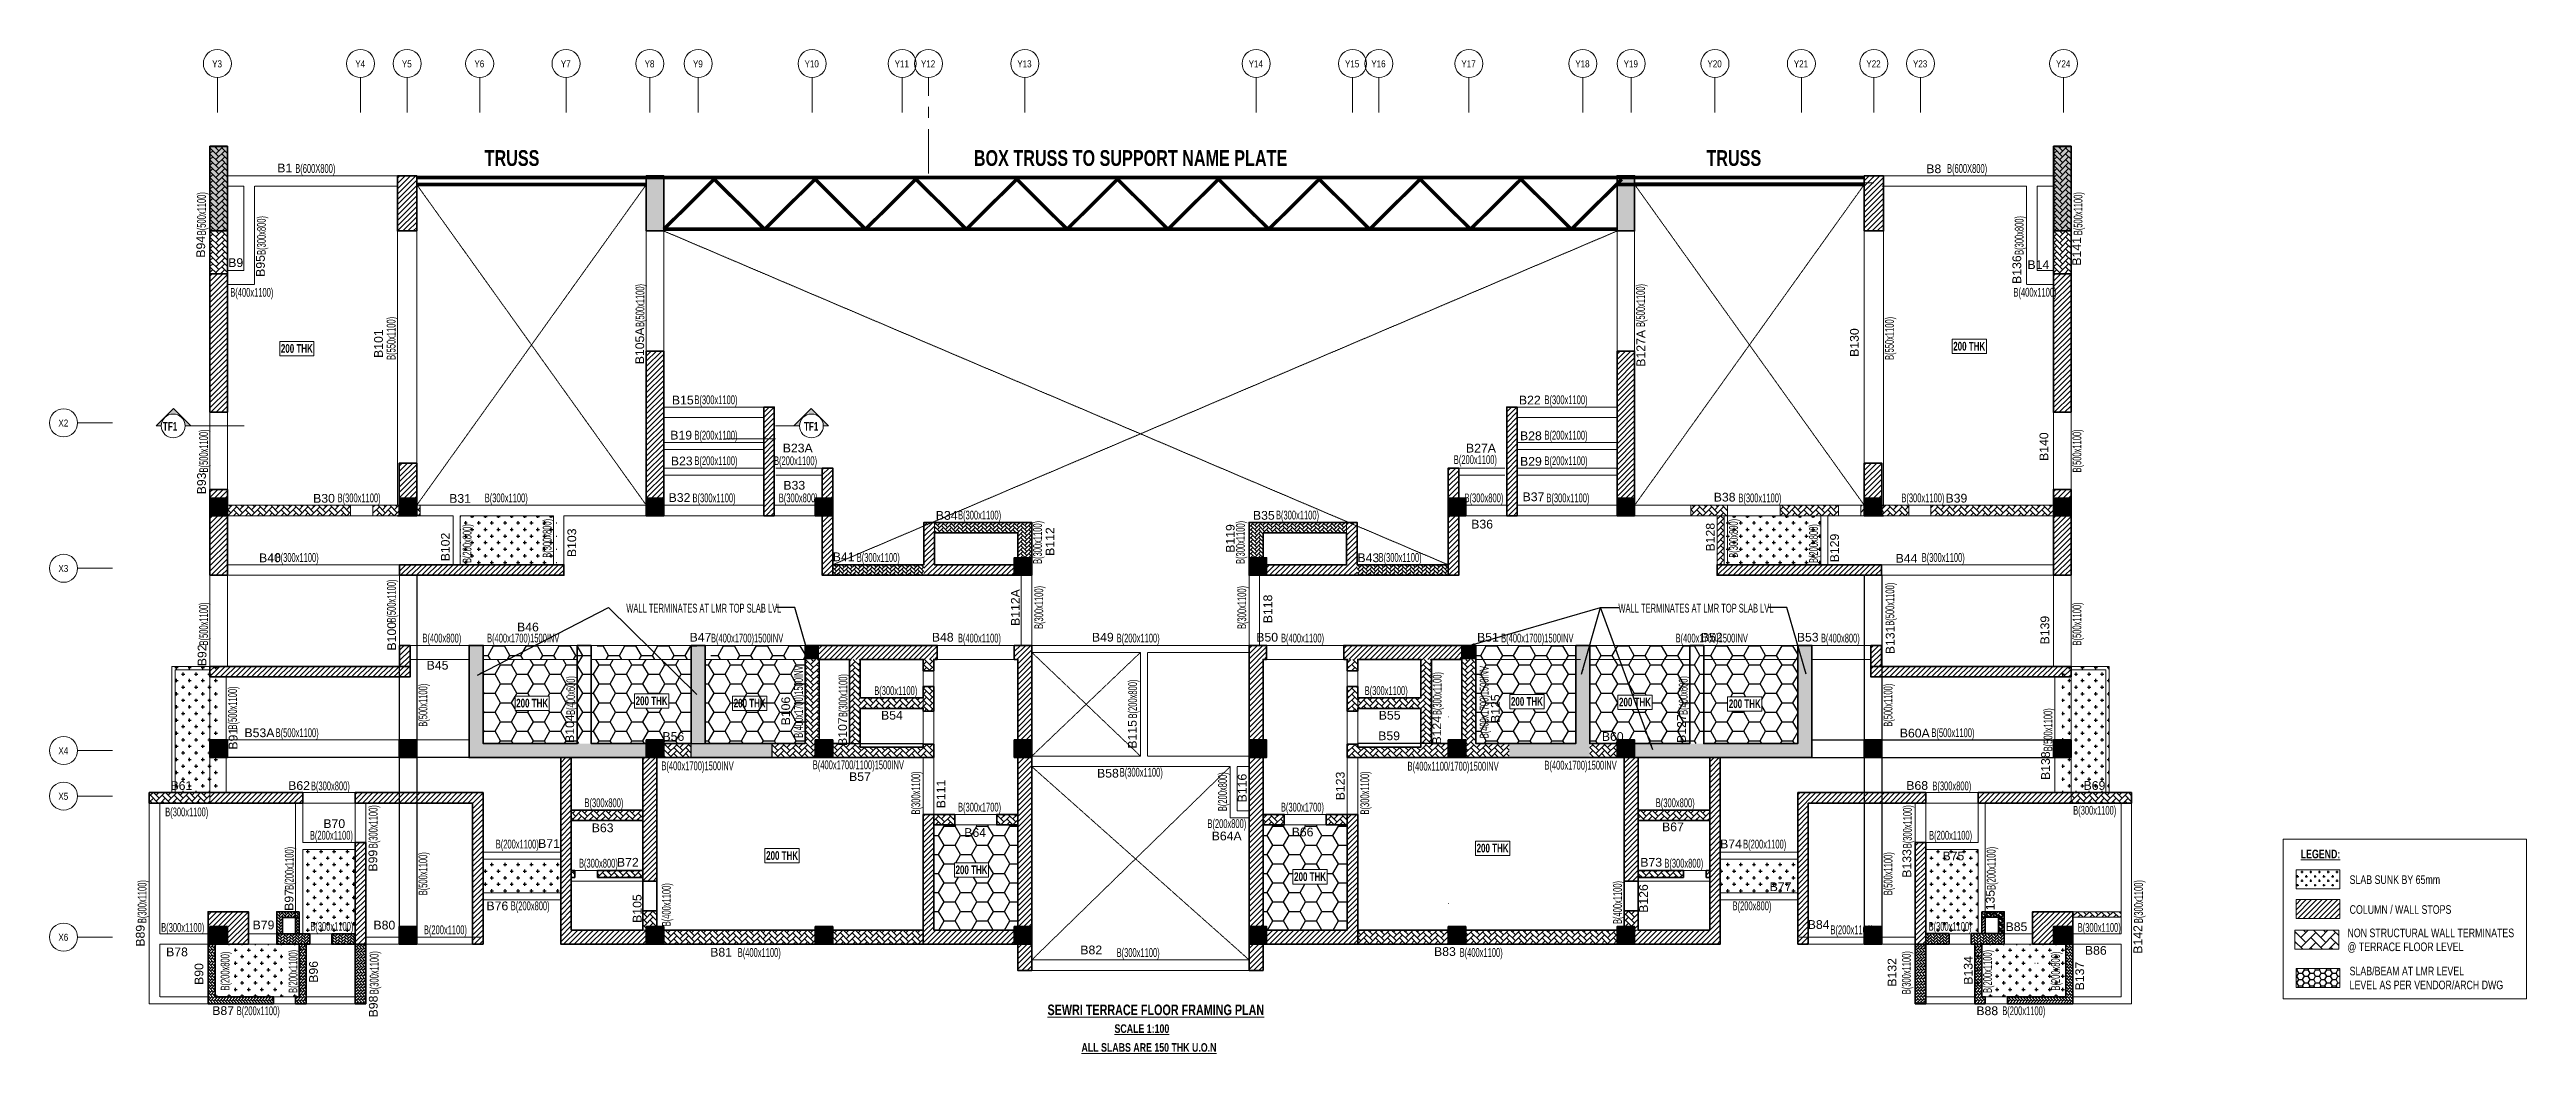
# Model space of a CAD drawing. Header units: millimetres. Extents: x -2 to 70668, y 80 to 28728.
import ezdxf
from ezdxf.enums import TextEntityAlignment as Align

# ---------------------------------------------------------------- set-up
doc = ezdxf.new("R2010")
doc.units = ezdxf.units.MM
doc.linetypes.add('Grid Line', pattern=[2222.5, 1270, -317.5, 317.5, -317.5])
doc.linetypes.add('HIDDEN', pattern=[0.375, 0.25, -0.125])
for name, color, linetype, lineweight in [('A-ELEV-004', 9, 'Continuous', 9), ('A-FLOR-IDEN', 11, 'Continuous', 9), ('A-GRIDS', 8, 'Continuous', 9), ('A-HIDD-ABVE', 8, 'HIDDEN', 20), ('G-ANNO-SYMB', 1, 'Continuous', 9), ('G-ANNO-TEXT', 231, 'Continuous', 9), ('S-BEAM', 7, 'Continuous', 18), ('S-BEAM-IDEN', 2, 'Continuous', 9), ('S-COL HATCH', 9, 'Continuous', 0), ('S-COLS', 5, 'Continuous', 35), ('S-GRIDS', 8, 'Continuous', 9), ('S-WALL', 4, 'Continuous', 18)]:
    doc.layers.add(name, color=color, linetype=linetype, lineweight=lineweight)
for name, color, linetype in [('Beam Nos', 7, 'Continuous'), ('changes', 7, 'Continuous'), ('HATCH', 8, 'Continuous'), ('SECTION LINE', 4, 'Continuous'), ('SUNK SLAB', 8, 'Continuous')]:
    doc.layers.add(name, color=color, linetype=linetype)
doc.styles.add('Arial Narrow', font='ARIALN.TTF', dxfattribs={"height": 400})
doc.styles.add('SC-BBS1', font='SansSerif')
doc.styles.add('SOBHA', font='swisscl.ttf')
doc.styles.add('Swis721 LtCn BT', font='swisscl.ttf', dxfattribs={"width": 0.9, "height": 233.355162})
doc.styles.add('Swis721 LtCn BT_2', font='swisscl.ttf', dxfattribs={"height": 244.992296})
doc.styles.add('Swis721 LtCn BT_B', font='', dxfattribs={"width": 0.9, "height": 246.918336})
doc.styles.get('Swis721 LtCn BT_B').set_extended_font_data('Swis721 LtCn BT', bold=True)
doc.dimstyles.new('S-100', dxfattribs={"dimscale": 100, "dimtxt": 2.5, "dimasz": 1.5, "dimexe": 1.5, "dimexo": 1.5, "dimgap": 0.1, "dimtad": 0, "dimdec": 0, "dimrnd": 0.0005, "dimzin": 0, "dimdsep": 46, "dimtxsty": 'SOBHA', "dimblk": 'OBLIQUE', "dimcen": 0.09, "dimclrd": 8, "dimclre": 8, "dimclrt": 6, "dimadec": 0, "dimazin": 0, "dimtfac": 1, "dimtdec": 0, "dimtofl": 0, "dimtmove": 0, "dimatfit": 3, "dimfxl": 1.5, "dimfxlon": 1, "dimtolj": 1, "dimtzin": 0, "dimlwd": -1, "dimlwe": -1, "dimarcsym": 0})
pattern_1 = [(315, (-31091886.604, 20694843.886), (84.85281374, -1e-14), [180, -60]), (45, (-31091844.18, 20694801.46), (84.85281374, -2e-14), [180, -60])]
pattern_2 = [(45, (-31789947.45, 20738009.7), (0, 113.13708499), [240, -80]), (135, (-31789890.88, 20738066.27), (9e-15, 113.13708499), [240, -80])]
pattern_3 = [(45, (-31789947.46, 20505661.14), (-75.1300955, 75.1300955), [])]
pattern_4 = [(45, (-31789947.45, 20738009.7), (0, 169.7056275), [360, -120]), (135, (-31789862.6, 20738094.55), (1e-14, 169.7056275), [360, -120])]
pattern_5 = [(45, (-31789947.45, 20686080.7), (0, 169.7056275), [360, -120]), (135, (-31789862.6, 20686165.55), (1e-14, 169.7056275), [360, -120])]
pattern_6 = [(0, (-31789947.46, 20505661.14), (468.75, 270.6329387), [312.5, -625]), (120, (-31789947.46, 20505661.14), (-468.75, 270.6329387), [312.5, -625]), (60, (-31789947.46, 20505661.14), (1e-13, 541.2658774), [-625, 312.5])]
pattern_7 = [(45, (-31789947.46, 20505661.14), (0, 169.7056275), [360, -120]), (135, (-31789862.61, 20505745.99), (1e-14, 169.7056275), [360, -120])]
pattern_8 = [(0, (-31349613.86, 21119657.02), (187.5, 187.5), [93.75, -281.25]), (90, (-31349566.99, 21119610.14), (-187.5, 187.5), [93.75, -281.25])]
pattern_9 = [(0, (-31349605.54, 21119657.02), (187.5, 187.5), [93.75, -281.25]), (90, (-31349558.66, 21119610.14), (-187.5, 187.5), [93.75, -281.25])]

msp = doc.modelspace()

# ---------------------------------------------------------------- texts
at = {"layer": 'A-FLOR-IDEN', "color": 1, "char_height": 246.9, "width": 1155, "attachment_point": 2, "line_spacing_factor": 0.964267, "style": 'Swis721 LtCn BT_B'}
for insert in [(7054, 20321), (54769, 20386), (13768, 10201), (17176, 10266), (19974, 10201), (42150, 10248), (45233, 10231), (48366, 10183), (20899, 5852), (41170, 6064), (26303, 5444), (35963, 5249)]:
    msp.add_mtext('200 THK', dxfattribs=dict(at, insert=insert))
at = {"layer": 'Beam Nos', "style": 'SC-BBS1'}
for s, p in [('B1', (6709, 25148)), ('B8', (53758, 25125)), ('B9', (5310, 22448)), ('B14', (56742, 22389)), ('B15', (18066, 18525, 0)), ('B22', (42233, 18525, 0)), ('B19', (18020, 17524)), ('B28', (42264, 17506, 0)), ('B23', (18035, 16787, 0)), ('B23A', (21345, 17156, 0)), ('B27A', (40839, 17154, 0)), ('B29', (42264, 16776, 0)), ('B33', (21246, 16093, 0)), ('B30', (7829, 15721)), ('B31', (11711, 15718)), ('B32', (17972, 15743)), ('B34', (25594, 15234)), ('B35', (34644, 15235)), ('B37', (42337, 15765)), ('B38', (47791, 15755)), ('B39', (54404, 15726)), ('B36', (40872, 14985)), ('B40', (6287, 14022, 0)), ('B41', (22654, 14052)), ('B43', (37626, 14025)), ('B44', (52981, 14009)), ('B46', (13647, 12049)), ('B47', (18571, 11758)), ('B48', (25482, 11758)), ('B49', (30050, 11758)), ('B50', (34739, 11758)), ('B51', (41038, 11758)), ('B52', (47424, 11758)), ('B53', (50162, 11758)), ('B45', (11069, 10959)), ('B53A', (5987, 9031, 0)), ('B56', (17797, 8925)), ('B54', (24033, 9531)), ('B59', (38218, 8944, 0)), ('B55', (38233, 9531)), ('B60', (44599, 8925)), ('B60A', (53216, 9023, 0)), ('B61', (3760, 7525)), ('B62', (7118, 7525)), ('B57', (23120, 7780)), ('B58', (30196, 7877, 0)), ('B68', (53285, 7527)), ('B69', (58343, 7527)), ('B70', (8121, 6439)), ('B63', (15779, 6318)), ('B64', (26407, 6184)), ('B64A', (33583, 6086)), ('B66', (35749, 6200)), ('B67', (46316, 6345)), ('B71', (14249, 5869)), ('B72', (16497, 5335)), ('B73', (45696, 5335)), ('B74', (47973, 5860)), ('B75', (54318, 5515, 0)), ('B77', (49387, 4637)), ('B76', (12775, 4091)), ('B79', (6102, 3547)), ('B80', (9551, 3543)), ('B84', (50473, 3559, 0)), ('B85', (56118, 3497, 0)), ('B78', (3635, 2778)), ('B81', (19159, 2769)), ('B82', (29719, 2834)), ('B83', (39811, 2788, 0)), ('B86', (58381, 2822, 0)), ('B87', (4951, 1103)), ('B88', (55284, 1098))]:
    msp.add_text(s, height=250, dxfattribs=at).set_placement(p, align=Align.BOTTOM_CENTER)
for s, p in [('B94', (4512, 23100, 0)), ('B141', (58036, 22968)), ('B95', (6215, 22552)), ('B136', (56327, 22449)), ('B101', (9583, 20335, 0)), ('B105A', (17037, 20272)), ('B127A', (45601, 20201)), ('B130', (51693, 20366)), ('B140', (57100, 17396)), ('B93', (4534, 16347, 0)), ('B102', (11491, 14532, 0)), ('B103', (15098, 14652)), ('B112', (28744, 14687)), ('B119', (33886, 14775, 0)), ('B128', (47582, 14812)), ('B129', (51127, 14504)), ('B112A', (27755, 12804, 0)), ('B118', (34957, 12765, 0)), ('B100', (9959, 11986, 0)), ('B131', (52713, 11882, 0)), ('B139', (57128, 12161)), ('B92', (4549, 11441, 0)), ('B106', (21202, 9851)), ('B125', (41449, 9918)), ('B91', (5435, 9061, 0)), ('B104', (15040, 9350)), ('B107', (22824, 9264)), ('B115', (31090, 9186)), ('B124', (39777, 9304)), ('B127', (46759, 9350)), ('B138', (57147, 8293)), ('B111', (25633, 7484)), ('B116', (34226, 7654)), ('B123', (37024, 7713)), ('B99', (9424, 5581, 0)), ('B133', (53189, 5504)), ('B97', (7031, 4460, 0)), ('B105', (16963, 4215)), ('B126', (45677, 4502)), ('B135', (55569, 4340)), ('B89', (2786, 3439)), ('B142', (59781, 3335)), ('B134', (54942, 2450)), ('B90', (4461, 2346)), ('B96', (7729, 2409)), ('B132', (52767, 2394)), ('B137', (58122, 2289)), ('B98', (9435, 1420, 0))]:
    msp.add_text(s, height=250, rotation=90, dxfattribs=at).set_placement(p, align=Align.BOTTOM_CENTER)
at = {"layer": 'G-ANNO-SYMB', "char_height": 250, "width": 707.09, "style": 'Swis721 LtCn BT_B'}
for insert, attachment_point in [((3233, 18102), 1), ((21934, 18102), 3)]:
    msp.add_mtext('TF1', dxfattribs=dict(at, insert=insert, attachment_point=attachment_point))
at = {"layer": 'G-ANNO-TEXT', "color": 4, "char_height": 450, "width": 41955.84, "attachment_point": 1, "line_spacing_factor": 0.971848, "style": 'Swis721 LtCn BT_2'}
for s, insert in [('{\\fSwis721 LtCn BT|b1|i0|c0|p34;TRUSS}', (12411, 25857, 0)), ('{\\fSwis721 LtCn BT|b1|i0|c0|p34;BOX TRUSS TO SUPPORT NAME PLATE}', (26369, 25857, 0)), ('{\\fSwis721 LtCn BT|b1|i0|c0|p34;TRUSS}', (47271, 25857, 0))]:
    msp.add_mtext(s, dxfattribs=dict(at, insert=insert))
at = {"layer": 'G-ANNO-TEXT', "color": 7, "char_height": 244.99, "attachment_point": 1, "line_spacing_factor": 0.971848, "style": 'Swis721 LtCn BT_2'}
for s, insert, width in [('\\fSwis721 LtCn BT|b1|i0|c0|p34|;\\LLEGEND:', (64227, 5895), 1299), ('SLAB SUNK BY 65mm', (65623, 5162), 3845.24), ('COLUMN / WALL STOPS', (65623, 4310), 3845.24), ('NON STRUCTURAL WALL TERMINATES \\P@ TERRACE FLOOR LEVEL', (65561, 3643), 5044.85), ('SLAB/BEAM AT LMR LEVEL\\PLEVEL AS PER VENDOR/ARCH DWG', (65623, 2555), 4403.4)]:
    msp.add_mtext(s, dxfattribs=dict(at, insert=insert, width=width))
at = {"layer": 'G-ANNO-TEXT', "color": 6, "insert": (28471, 1475), "char_height": 300, "width": 13985.28, "attachment_point": 1, "line_spacing_factor": 0.971848, "style": 'Swis721 LtCn BT_2'}
msp.add_mtext('{\\fSwis721 LtCn BT|b1|i0|c0|p34;\\LSEWRI TERRACE FLOOR FRAMING PLAN }', dxfattribs=at)
at = {"layer": 'G-ANNO-TEXT', "color": 1, "char_height": 244.99, "attachment_point": 1, "line_spacing_factor": 0.971848, "style": 'Swis721 LtCn BT_2'}
for s, insert, width in [('{\\fSwis721 LtCn BT|b1|i0|c0|p34;\\LSCALE 1:100}', (30383, 912), 1551.04), ('{\\fSwis721 LtCn BT|b1|i0|c0|p34;\\LALL SLABS ARE 150 THK U.O.N}', (29441, 374), 3728.69)]:
    msp.add_mtext(s, dxfattribs=dict(at, insert=insert, width=width))
at = {"layer": 'S-BEAM-IDEN', "style": 'Swis721 LtCn BT', "width": 0.8}
for s, rotation, p in [('B(600X800)', 360, (7008, 25209)), ('B(500x1100)', 90, (4459, 23430)), ('B(500x1100)', 90, (57999, 23430)), ('B(300x800)', 90, (6167, 22868, 0)), ('B(300x800)', 90, (56320, 22868, 0)), ('B(400x1100)', 360, (5155, 21674)), ('B(500x1100)', 90, (16969, 20809, 0)), ('B(500x1100)', 90, (45518, 20809, 0)), ('B(550x1100)', 90, (9869, 19870, 0)), ('B(550x1100)', 90, (52618, 19870, 0)), ('B(300x1100)', 360, (18397, 18609, 0)), ('B(500x1100)', 90, (4519, 16659, 0)), ('B(200x1100)', 360, (18397, 17599, 0)), ('B(500x1100)', 90, (57968, 16659, 0)), ('B(200x1100)', 360, (18397, 16869, 0)), ('B(200x1100)', 360, (20668, 16869, 0)), ('B(300x1100)', 360, (8216, 15809, 0)), ('B(300x1100)', 360, (12414, 15809, 0)), ('B(300x1100)', 360, (18343, 15809, 0)), ('B(300x800)', 360, (20805, 15809, 0)), ('B(300x1100)', 360, (25919, 15319)), ('B(300x1100)', 360, (34990, 15319)), ('B(200x800)', 90, (12035, 14074, 0)), ('B(300x800)', 90, (14319, 14225, 0)), ('B(300x1100)', 90, (28311, 14048, 0)), ('B(300x1100)', 90, (34100, 14048, 0)), ('B(300x800)', 90, (48168, 14225, 0)), ('B(200x800)', 90, (50452, 14074, 0)), ('B(300x1100)', 360, (6448, 14109)), ('B(300x1100)', 360, (23028, 14109)), ('B(300x1100)', 360, (37917, 14109)), ('B(300x1100)', 360, (53413, 14109)), ('B(500x1100)', 90, (9878, 12376, 0)), ('B(500x1100)', 90, (52631, 12285, 0)), ('B(500x1100)', 90, (4519, 11722, 0)), ('B(300x1100)', 90, (28347, 12192, 0)), ('B(300x1100)', 90, (34139, 12192, 0)), ('B(500x1100)', 90, (57968, 11722, 0)), ('B(400x800)', 360, (10636, 11809, 0)), ('B(400x1700)1500INV', 360, (12481, 11809, 0)), ('B(400x1700)1500INV', 360, (18869, 11809, 0)), ('B(400x1100)', 360, (25915, 11809, 0)), ('B(200x1100)', 360, (30443, 11809, 0)), ('B(400x600)', 90, (14992, 9740)), ('B(400x1700)1500INV', 90, (21492, 9088)), ('B(300x1100)', 90, (22762, 9678)), ('B(200x800)', 90, (31026, 9640, 0)), ('B(300x1100)', 90, (39713, 9736)), ('B(400x1700)1500INV', 90, (41054, 9074)), ('B(400x600)', 90, (46736, 9740)), ('B(500x1100)', 90, (5345, 9325, 0)), ('B(500x1100)', 90, (10778, 9403, 0)), ('B(300x1100)', 360, (23528, 10309)), ('B(500x1100)', 90, (52578, 9403, 0)), ('B(500x1100)', 360, (6448, 9108, 0)), ('B(500x1100)', 360, (53691, 9108, 0)), ('B(500x1100)', 90, (57142, 8701, 0)), ('B(300x800)', 360, (7456, 7590, 0)), ('B(400x1700)1500INV', 360, (17455, 8163, 0)), ('B(400x1700/1100)1500INV', 360, (21775, 8192, 0)), ('B(300x1100)', 90, (24838, 6900, 0)), ('B(300x1100)', 360, (30532, 7979)), ('B(200x800)', 90, (33590, 6995)), ('B(300x1100)', 90, (37648, 6900, 0)), ('B(400x1100/1700)1500INV', 360, (38744, 8152, 0)), ('B(400x1700)1500INV', 360, (42649, 8181, 0)), ('B(300x1100)', 90, (9356, 5936, 0)), ('B(300x800)', 360, (15261, 7109, 0)), ('B(300x1700)', 360, (25918, 6984, 0)), ('B(300x800)', 360, (45827, 7109, 0)), ('B(300x1100)', 90, (53130, 5936, 0)), ('B(200x1100)', 360, (7426, 6181, 0)), ('B(200x800)', 360, (33034, 6513)), ('B(200x1100)', 90, (6964, 4747, 0)), ('B(500x1100)', 90, (10778, 4594, 0)), ('B(200x1100)', 360, (12729, 5930, 0)), ('B(500x1100)', 90, (52578, 4594, 0)), ('B(200x1100)', 90, (55522, 4747, 0)), ('B(300x1100)', 90, (2763, 3799, 0)), ('B(300x800)', 360, (15103, 5384, 0)), ('B(300x1100)', 90, (59724, 3799, 0)), ('B(200x800)', 360, (13157, 4167, 0)), ('B(400x1100)', 90, (17721, 3710, 0)), ('B(400x1100)', 90, (44860, 3773, 0)), ('B(300x1100)', 360, (3184, 3551, 0)), ('B(300x1100)', 360, (7438, 3581, 0)), ('B(200x1100)', 360, (10679, 3484, 0)), ('B(200x800)', 90, (5131, 1876, 0)), ('B(200x1100)', 90, (7071, 1806, 0)), ('B(300x1100)', 90, (9385, 1770, 0)), ('B(400x1100)', 360, (19633, 2837)), ('B(300x1100)', 360, (30443, 2834, 0)), ('B(400x1100)', 360, (40230, 2837)), ('B(300x1100)', 90, (53101, 1770, 0)), ('B(200x1100)', 90, (55415, 1806, 0)), ('B(200x800)', 90, (57356, 1876, 0)), ('B(200x1100)', 360, (5337, 1174, 0))]:
    msp.add_text(s, height=250, rotation=rotation, dxfattribs=at).set_placement(p)
for s, p in [('B(600X800)', (54136, 25209)), ('B(400x1100)', (56032, 21676)), ('B(300x1100)', (42651, 18609, 0)), ('B(200x1100)', (42651, 17599, 0)), ('B(200x1100)', (40065, 16900)), ('B(200x1100)', (42651, 16869, 0)), ('B(300x800)', (40369, 15809, 0)), ('B(300x1100)', (42705, 15809, 0)), ('B(300x1100)', (48183, 15809, 0)), ('B(300x1100)', (52833, 15809, 0)), ('WALL TERMINATES AT LMR TOP SLAB LVL', (16454, 12663, 0)), ('WALL TERMINATES AT LMR TOP SLAB LVL', (44761, 12663, 0)), ('B(400x1100)', (35133, 11809, 0)), ('B(400x1700)1500INV', (41415, 11809, 0)), ('B(400x1700)1500INV', (46391, 11809, 0)), ('B(400x800)', (50538, 11809, 0)), ('B(300x1100)', (37520, 10309)), ('B(300x800)', (53718, 7590, 0)), ('B(300x1100)', (3298, 6846, 0)), ('B(300x1700)', (35131, 6984, 0)), ('B(300x1100)', (57736, 6893, 0)), ('B(200x1100)', (53623, 6181, 0)), ('B(200x1100)', (48320, 5930, 0)), ('B(300x800)', (46071, 5384, 0)), ('B(200x800)', (48017, 4167, 0)), ('B(200x1100)', (50811, 3484, 0)), ('B(300x1100)', (53610, 3581, 0)), ('B(300x1100)', (57865, 3551, 0)), ('B(200x1100)', (55712, 1174, 0))]:
    msp.add_text(s, height=250, dxfattribs=at).set_placement(p)

# ---------------------------------------------------------------- blocks, each defined once
blk = doc.blocks.new('A$C6614787e')
at = {"layer": 'S-COL HATCH'}
h = blk.add_hatch(dxfattribs=at)
h.set_pattern_fill('AR-HBONE', color=256, scale=15)
h.set_pattern_definition([(45, (-31102020.92, 20625022.12), (0, 84.85281374), [180, -60]), (135, (-31101978.495, 20625064.55), (7e-15, 84.85281374), [180, -60])])
h.paths.add_polyline_path([(2600, 2625), (1960, 2625), (1960, 2000), (2120, 2000), (2120, 2466), (2600, 2466)])
h = blk.add_hatch(dxfattribs=at)
h.set_pattern_fill('AR-HBONE', color=256, scale=15)
h.set_pattern_definition([(45, (0, 0), (0, 84.8528), [180, -60]), (135, (42.426, 42.426), (7e-15, 84.8528), [180, -60])])
h.paths.add_polyline_path([(2600, 2466), (2500, 2466), (2500, 2000), (2600, 2000)])
h = blk.add_hatch(dxfattribs=at)
h.set_pattern_fill('AR-HBONE', color=256, scale=15, angle=-90)
h.set_pattern_definition(pattern_1)
edge = h.paths.add_edge_path()
edge.add_line((200, 1700), (200, 200))
edge.add_line((200, 200), (1870, 200))
edge.add_line((1870, 200), (1870, 0))
edge.add_line((1870, 0), (0, 0))
edge.add_line((0, 0), (0, 1700))
edge.add_line((0, 1700), (200, 1700))
h = blk.add_hatch(dxfattribs=at)
h.set_pattern_fill('AR-HBONE', color=256, scale=15)
h.set_pattern_definition([(45, (-31364182.66, 21103765.56), (0, 84.85281374), [180, -60]), (135, (-31364140.23, 21103807.99), (7e-15, 84.85281374), [180, -60])])
h.paths.add_polyline_path([(2900, 1700), (2900, 2000), (1960, 2000), (1960, 1700)])
h = blk.add_hatch(dxfattribs=at)
h.set_pattern_fill('AR-HBONE', color=256, scale=15, angle=-90)
h.set_pattern_definition(pattern_1)
h.paths.add_polyline_path([(2600, 200), (2500, 200), (2500, 0), (2800, 0), (2800, 1700), (2600, 1700)])
h = blk.add_hatch(dxfattribs=at)
h.set_pattern_fill('AR-HBONE', color=256, scale=15)
h.set_pattern_definition([(45, (-31362782.653, 21103765.56), (0, 84.85281374), [180, -60]), (135, (-31362740.227, 21103807.99), (7e-15, 84.85281374), [180, -60])])
h.paths.add_polyline_path([(4200, 1700), (4200, 2000), (3530, 2000), (3530, 1700)])
h = blk.add_hatch(dxfattribs=at)
h.set_pattern_fill('AR-HBONE', color=256, scale=15, angle=-90)
h.set_pattern_definition([(315, (21106265.21, 31371048.637), (84.85281374, -2e-14), [180, -60]), (45, (21106307.64, 31371006.21), (84.85281374, -2e-14), [180, -60])])
h.paths.add_polyline_path([(4200, 0), (4500, 0), (4500, 1700), (4200, 1700)])
at = {"layer": 'S-COLS', "elevation": 0}
for points in [[(2600, 2625), (1960, 2625), (1960, 2000), (2120, 2000), (2120, 2466), (2600, 2466), (2600, 2625)], [(200, 1700), (200, 200), (1870, 200), (1870, 0), (0, 0), (0, 1700), (200, 1700)]]:
    blk.add_lwpolyline(points, dxfattribs=at)
for points in [[(2600, 2466), (2500, 2466), (2500, 2000), (2600, 2000)], [(1960, 2000), (2900, 2000), (2900, 1700), (1960, 1700)], [(2600, 200), (2500, 200), (2500, 0), (2800, 0), (2800, 1700), (2600, 1700)], [(3530, 2000), (4200, 2000), (4200, 1700), (3530, 1700)], [(4500, 0), (4500, 1700), (4200, 1700), (4200, 0)]]:
    blk.add_lwpolyline(points, close=True, dxfattribs=at)
blk = doc.blocks.new('_OBLIQUE')
at = {"color": 0, "linetype": 'ByBlock'}
blk.add_line((-0.5, -0.5), (0.5, 0.5), dxfattribs=at)
blk = doc.blocks.new('A$C535b99b2')
at = {"layer": 'HATCH'}
h = blk.add_hatch(color=256, dxfattribs=at)
h.dxf.hatch_style = 1
h.paths.add_polyline_path([(0, 0), (500, 0), (500, 500), (0, 500)])
h = blk.add_hatch(color=256, dxfattribs=at)
h.dxf.hatch_style = 1
h.paths.add_polyline_path([(5900, 500), (5400, 500), (5400, 0), (5900, 0)])
h = blk.add_hatch(color=256, dxfattribs=at)
h.dxf.hatch_style = 1
h.paths.add_polyline_path([(12950, 0), (12950, 500), (12450, 500), (12450, 0)])
h = blk.add_hatch(color=256, dxfattribs=at)
h.dxf.hatch_style = 1
h.paths.add_polyline_path([(17770, 0), (17770, 500), (17270, 500), (17270, 0)])
h = blk.add_hatch(color=256, dxfattribs=at)
h.dxf.hatch_style = 1
h.paths.add_polyline_path([(35830, 0), (35830, 500), (35330, 500), (35330, 0)])
h = blk.add_hatch(color=256, dxfattribs=at)
h.dxf.hatch_style = 1
h.paths.add_polyline_path([(40650, 2), (40650, 502), (40150, 502), (40150, 2)])
h = blk.add_hatch(color=256, dxfattribs=at)
h.dxf.hatch_style = 1
h.paths.add_polyline_path([(47700, 0), (47700, 500), (47200, 500), (47200, 0)])
h = blk.add_hatch(color=256, dxfattribs=at)
h.dxf.hatch_style = 1
h.paths.add_polyline_path([(53100, 0), (53100, 500), (52600, 500), (52600, 0)])
at = {"layer": 'S-BEAM', "linetype": 'HIDDEN'}
blk.add_line((35338, 1160), (35330, 1160), dxfattribs=at)
at = {"layer": 'S-COLS', "elevation": 0}
for points in [[(0, 500), (500, 500), (500, 0), (0, 0)], [(53100, 500), (52600, 500), (52600, 0), (53100, 0)]]:
    blk.add_lwpolyline(points, close=True, dxfattribs=at)
for points in [[(5400, 0), (5400, 500), (5900, 500), (5900, 0), (5400, 0)], [(12450, 0), (12450, 500), (12950, 500), (12950, 0), (12450, 0)], [(17270, 0), (17270, 500), (17770, 500), (17770, 0), (17270, 0)], [(35330, 0), (35330, 500), (35830, 500), (35830, 0), (35330, 0)], [(40150, 0), (40150, 500), (40650, 500), (40650, 0), (40150, 0)], [(47700, 0), (47700, 500), (47200, 500), (47200, 0), (47700, 0)], [(47200, 0), (47200, 500), (47700, 500), (47700, 0), (47200, 0)]]:
    blk.add_lwpolyline(points, dxfattribs=at)
blk = doc.blocks.new('A$C33c92876')
at = {"layer": 'HATCH'}
h = blk.add_hatch(color=256, dxfattribs=at)
h.dxf.hatch_style = 1
h.paths.add_polyline_path([(17770, 12226), (17770, 12726), (17270, 12726), (17270, 12226)])
h = blk.add_hatch(color=256, dxfattribs=at)
h.dxf.hatch_style = 1
h.paths.add_polyline_path([(23450, 10526), (23450, 11026), (22950, 11026), (22950, 10526)])
h = blk.add_hatch(color=256, dxfattribs=at)
h.dxf.hatch_style = 1
h.paths.add_polyline_path([(30150, 10526), (30150, 11026), (29650, 11026), (29650, 10526)])
h = blk.add_hatch(color=256, dxfattribs=at)
h.dxf.hatch_style = 1
h.paths.add_polyline_path([(23450, 5326), (23450, 5826), (22950, 5826), (22950, 5326)])
h = blk.add_hatch(color=256, dxfattribs=at)
h.dxf.hatch_style = 1
h.paths.add_polyline_path([(30150, 5326), (30150, 5826), (29650, 5826), (29650, 5326)])
h = blk.add_hatch(color=256, dxfattribs=at)
h.dxf.hatch_style = 1
h.paths.add_polyline_path([(23450, 0), (23450, 500), (22950, 500), (22950, 0)])
h = blk.add_hatch(color=256, dxfattribs=at)
h.dxf.hatch_style = 1
h.paths.add_polyline_path([(30150, 0), (30150, 500), (29650, 500), (29650, 0)])
at = {"layer": 'S-COL HATCH', "transparency": 33554687}
h = blk.add_hatch(color=256, dxfattribs=at)
h.dxf.hatch_style = 1
h.paths.add_polyline_path([(0, 22766), (500, 22766), (500, 20350), (0, 20350)])
h = blk.add_hatch(color=256, dxfattribs=at)
h.dxf.hatch_style = 1
h.paths.add_polyline_path([(53100, 22766), (52600, 22766), (52600, 20350), (53100, 20350)])
h = blk.add_hatch(color=256, dxfattribs=at)
h.dxf.hatch_style = 1
h.paths.add_polyline_path([(12950, 21926), (12450, 21926), (12450, 20350), (12950, 20350)])
h = blk.add_hatch(color=256, dxfattribs=at)
h.dxf.hatch_style = 1
h.paths.add_polyline_path([(40650, 21926), (40150, 21926), (40150, 20350), (40650, 20350)])
at = {"layer": 'S-COLS'}
for p, q in [((500, 22766), (500, 22766)), ((52600, 22766), (52600, 22766)), ((52600, 20350, 0), (53100, 20350, 0))]:
    blk.add_line(p, q, dxfattribs=at)
at = {"layer": 'S-COLS', "elevation": 0}
for points in [[(500, 22766), (500, 20350), (0, 20350), (0, 22766)], [(52600, 22766), (52600, 20350), (53100, 20350), (53100, 22766)], [(53107, 22766), (53107, 20351), (52607, 20351), (52607, 22766)], [(12950, 21926), (12450, 21926), (12450, 20350), (12950, 20350)], [(40650, 21926), (40150, 21926), (40150, 20350), (40650, 20350)]]:
    blk.add_lwpolyline(points, close=True, dxfattribs=at)
for points in [[(12450, 20350), (12450, 21926), (12950, 21926), (12950, 20350)], [(40150, 20350), (40150, 21926), (40650, 21926), (40650, 20350)], [(17270, 12226), (17270, 12726), (17770, 12726), (17770, 12226), (17270, 12226)], [(22950, 10526), (22950, 11026), (23450, 11026), (23450, 10526), (22950, 10526)], [(29650, 10526), (29650, 11026), (30150, 11026), (30150, 10526), (29650, 10526)], [(22950, 5326), (22950, 5826), (23450, 5826), (23450, 5326), (22950, 5326)], [(29650, 5326), (29650, 5826), (30150, 5826), (30150, 5326), (29650, 5326)]]:
    blk.add_lwpolyline(points, dxfattribs=at)
at = {"layer": 'S-COLS'}
for points in [[(22950, 0), (22950, 500), (23450, 500), (23450, 0), (22950, 0)], [(29650, 0), (29650, 500), (30150, 500), (30150, 0), (29650, 0)]]:
    blk.add_lwpolyline(points, dxfattribs=at)
at = {"layer": 'SECTION LINE'}
for p, q in [((23450, 10826), (23450, 10526)), ((29650, 10826), (29650, 10526)), ((30150, 10826), (30150, 10526)), ((23450, 5626), (23450, 5326)), ((29650, 5626), (29650, 5326)), ((30150, 5626), (30150, 5326)), ((23450, 300), (23450, 0)), ((29650, 300), (29650, 0)), ((30150, 300), (30150, 0))]:
    blk.add_line(p, q, dxfattribs=at)
at = {"layer": 'changes'}
for p in [(0, 12226), (0, 5325), (0, 0)]:
    blk.add_blockref('A$C535b99b2', p, dxfattribs=at)
blk = doc.blocks.new('Grid - Type 1 Structural-6743905-11TH FLOOR LVL')
at = {"layer": 'A-GRIDS'}
blk.add_circle((0, 0), 4, dxfattribs=at)
blk = doc.blocks.new('A$Cf2260b48')
at = {"layer": 'S-GRIDS', "linetype": 'Grid Line'}
for p, q in [((-7583, 18003), (-7583, 19003)), ((-3500, 18003), (-3500, 19003)), ((-2170, 18003), (-2170, 19003)), ((-100, 18003), (-100, 19003)), ((2365, 18003), (2365, 19003)), ((4755, 18003), (4755, 19003)), ((6135, 18003), (6135, 19003)), ((9385, 18003), (9385, 19003)), ((11955, 18003), (11955, 19003)), ((12705, 16262), (12705, 19003)), ((15455, 18003), (15455, 19003)), ((22055, 18003), (22055, 19003)), ((24805, 18003), (24805, 19003)), ((25555, 18003), (25555, 19003)), ((28125, 18003), (28125, 19003)), ((31375, 18003), (31375, 19003)), ((32755, 18003), (32755, 19003)), ((35145, 18003), (35145, 19003)), ((37610, 18003), (37610, 19003)), ((39680, 18003), (39680, 19003)), ((41010, 18003), (41010, 19003)), ((45092, 18003), (45092, 19003)), ((-10572, 9150), (-11572, 9150)), ((-10572, 5000), (-11572, 5000)), ((-10572, -200), (-11572, -200)), ((-10572, -1500), (-11572, -1500)), ((-10572, -5525), (-11572, -5525))]:
    blk.add_line(p, q, dxfattribs=at)
at = {"layer": 'A-GRIDS', "xscale": 99.99999999999991, "yscale": 99.99999999999991, "zscale": 99.99999999999991}
for p in [(-7583, 19403), (-3500, 19403), (-2170, 19403), (-100, 19403), (2365, 19403), (4755, 19403), (6135, 19403), (9385, 19403), (11955, 19403), (12705, 19403), (15455, 19403), (22055, 19403), (24805, 19403), (25555, 19403), (28125, 19403), (31375, 19403), (32755, 19403), (35145, 19403), (37610, 19403), (39680, 19403), (41010, 19403), (45092, 19403)]:
    blk.add_blockref('Grid - Type 1 Structural-6743905-11TH FLOOR LVL', p, dxfattribs=at)
at = {"layer": 'A-GRIDS', "xscale": 99.99999999999991, "yscale": 99.99999999999991, "zscale": 99.99999999999991, "rotation": 89.99999999999982}
for p in [(-11972, 9150), (-11972, 5000), (-11972, -200), (-11972, -1500), (-11972, -5525)]:
    blk.add_blockref('Grid - Type 1 Structural-6743905-11TH FLOOR LVL', p, dxfattribs=at)
at = {"layer": 'A-GRIDS', "lineweight": 18, "char_height": 200, "attachment_point": 1, "style": 'Arial Narrow'}
for s, insert, width in [('Y3', (-7732, 19495), 352.74), ('Y4', (-3649, 19495), 352.74), ('Y5', (-2319, 19495), 352.74), ('Y6', (-249, 19495), 352.74), ('Y7', (2216, 19495), 352.74), ('Y8', (4606, 19495), 352.74), ('Y9', (5986, 19495), 352.74), ('Y10', (9170, 19495), 513.08), ('Y11', (11740, 19495), 513.08), ('Y12', (12490, 19495), 513.08), ('Y13', (15240, 19495), 513.08), ('Y14', (21840, 19495), 513.08), ('Y15', (24590, 19495), 513.08), ('Y16', (25340, 19495), 513.08), ('Y17', (27910, 19495), 513.08), ('Y18', (31160, 19495), 513.08), ('Y19', (32540, 19495), 513.08), ('Y20', (34930, 19495), 513.08), ('Y21', (37395, 19495), 513.08), ('Y22', (39465, 19495), 513.08), ('Y23', (40795, 19495), 513.08), ('Y24', (44877, 19495), 513.08), ('X2', (-12119, 9244), 352.74), ('X3', (-12119, 5094), 352.74), ('X4', (-12119, -106), 352.74), ('X5', (-12119, -1406), 352.74), ('X6', (-12119, -5431), 352.74)]:
    blk.add_mtext(s, dxfattribs=dict(at, insert=insert, width=width))
blk = doc.blocks.new('Section - TL1-6743896-11TH FLOOR LVL')
at = {"layer": 'G-ANNO-SYMB'}
h = blk.add_hatch(color=8, dxfattribs=at)
edge = h.paths.add_edge_path()
edge.add_line((-9.4, 0), (-10.9, 0))
edge.add_line((-10.9, 0), (-5.94, 4.95))
edge.add_line((-5.94, 4.95), (-0.99, 0))
edge.add_line((-0.99, 0), (-2.6, 0))
edge.add_arc((-6, 0), 3.4, 0, 180)
at = {"layer": 'G-ANNO-SYMB', "color": 5}
for p, q in [((-5.94, 4.95), (-10.9, 0)), ((-0.99, 0), (-5.94, 4.95)), ((-10.9, 0), (-9.4, 0)), ((-2.6, 0), (4.24, 0)), ((-2.6, 0), (-0.99, 0))]:
    blk.add_line(p, q, dxfattribs=at)
at = {"layer": 'G-ANNO-SYMB'}
blk.add_arc((-6, 0), 3.4, 360, 180, dxfattribs=at)
at = {"layer": 'G-ANNO-SYMB', "color": 5}
for start, end in [(0, 180), (180, 0)]:
    blk.add_arc((-6, 0), 3.4, start, end, dxfattribs=at)

# ---------------------------------------------------------------- hatches: boundary and pattern name
at = {"layer": 'S-COL HATCH'}
h = msp.add_hatch(dxfattribs=at)
h.set_pattern_fill('AR-HBONE', color=256, scale=30)
h.set_pattern_definition(pattern_7)
h.paths.add_polyline_path([(4574, 25965), (5074, 25965), (5074, 22326), (4574, 22326)])
h = msp.add_hatch(dxfattribs=at)
h.set_pattern_fill('AR-HBONE', color=256, scale=30)
h.set_pattern_definition(pattern_7)
h.paths.add_polyline_path([(57674, 25965), (57174, 25965), (57174, 22326), (57674, 22326)])
at = {"layer": 'S-COL HATCH', "transparency": 33554687}
h = msp.add_hatch(color=256, dxfattribs=at)
h.dxf.hatch_style = 1
h.paths.add_polyline_path([(17274, 25125), (17274, 23550), (17524, 23550), (17524, 25125)])
h.paths.add_polyline_path([(17024, 23550), (17024, 23550), (17024, 25125), (17024, 25125), (17024, 23550)])
h = msp.add_hatch(color=256, dxfattribs=at)
h.dxf.hatch_style = 1
h.paths.add_polyline_path([(45224, 25125), (44724, 25125), (44724, 23550), (45224, 23550)])
at = {"layer": 'S-COL HATCH'}
h = msp.add_hatch(dxfattribs=at)
h.set_pattern_fill('AR-HBONE', color=256, scale=30)
h.set_pattern_definition(pattern_4)
h.paths.add_polyline_path([(8584, 15725), (5076, 15725), (5076, 15426), (8584, 15426)])
h = msp.add_hatch(dxfattribs=at)
h.set_pattern_fill('AR-HBONE', color=256, scale=30)
h.set_pattern_definition(pattern_4)
h.paths.add_polyline_path([(9974, 15725), (9224, 15725), (9224, 15424), (9755, 15424), (9755, 15425), (9974, 15425)])
h = msp.add_hatch(dxfattribs=at)
h.set_pattern_fill('AR-HBONE', color=256, scale=30)
h.set_pattern_definition(pattern_4)
h.paths.add_polyline_path([(10575, 15725), (10474, 15725), (10474, 15425), (10575, 15425)])
h = msp.add_hatch(dxfattribs=at)
h.set_pattern_fill('AR-HBONE', color=256, scale=30)
h.set_pattern_definition(pattern_4)
h.paths.add_polyline_path([(46824, 15725), (46824, 15425), (47874, 15425), (47874, 15725)])
h = msp.add_hatch(dxfattribs=at)
h.set_pattern_fill('AR-HBONE', color=256, scale=30)
h.set_pattern_definition(pattern_4)
h.paths.add_polyline_path([(49374, 15725), (51044, 15725), (51044, 15425), (49374, 15425)])
h = msp.add_hatch(dxfattribs=at)
h.set_pattern_fill('AR-HBONE', color=256, scale=30)
h.set_pattern_definition(pattern_4)
h.paths.add_polyline_path([(51674, 15725), (51774, 15725), (51774, 15425), (51674, 15425)])
h = msp.add_hatch(dxfattribs=at)
h.set_pattern_fill('AR-HBONE', color=256, scale=30)
h.set_pattern_definition(pattern_4)
h.paths.add_polyline_path([(52274, 15725), (53045, 15725), (53045, 15424), (52494, 15424), (52494, 15425), (52274, 15425)])
h = msp.add_hatch(dxfattribs=at)
h.set_pattern_fill('AR-HBONE', color=256, scale=30)
h.set_pattern_definition(pattern_4)
h.paths.add_polyline_path([(53665, 15725), (57173, 15725), (57173, 15426), (53665, 15426)])
h = msp.add_hatch(dxfattribs=at)
h.set_pattern_fill('AR-HBONE', color=256, scale=20)
h.set_pattern_definition(pattern_2)
h.paths.add_polyline_path([(27624, 14935), (27624, 14025), (27624, 14025), (27624, 14025), (28024, 14025), (28024, 15235), (25244, 15235), (25244, 14935), (25244, 14935)])
h = msp.add_hatch(dxfattribs=at)
h.set_pattern_fill('AR-HBONE', color=256, scale=20)
h.set_pattern_definition(pattern_2)
h.paths.add_polyline_path([(34624, 14935), (34624, 14025), (34624, 14025), (34624, 14025), (34224, 14025), (34224, 15235), (37004, 15235), (37004, 14935), (37004, 14935)])
h = msp.add_hatch(dxfattribs=at)
h.set_pattern_fill('AR-HBONE', color=256, scale=30)
h.set_pattern_definition(pattern_4)
h.paths.add_polyline_path([(47574, 15425), (47774, 15425), (47774, 14025), (47574, 14025)])
h = msp.add_hatch(dxfattribs=at)
h.set_pattern_fill('AR-HBONE', color=256, scale=20)
h.set_pattern_definition(pattern_2)
h.paths.add_polyline_path([(22344, 14025), (22344, 13725), (24944, 13725), (24944, 14025)])
h = msp.add_hatch(dxfattribs=at)
h.set_pattern_fill('AR-HBONE', color=256, scale=20)
h.set_pattern_definition(pattern_2)
h.paths.add_polyline_path([(37304, 14025), (37304, 13725), (39904, 13725), (39904, 14025)])
at = {"layer": 'S-COL HATCH', "transparency": 33554687}
h = msp.add_hatch(color=256, dxfattribs=at)
h.dxf.hatch_style = 1
h.paths.add_polyline_path([(17324, 8525), (17324, 8925), (12370, 8925), (12370, 11725), (11970, 11725), (11970, 8525)])
h = msp.add_hatch(color=256, dxfattribs=at)
h.dxf.hatch_style = 1
h.paths.add_polyline_path([(18304, 11725), (18704, 11725), (18704, 8925), (18304, 8925)])
at = {"layer": 'S-COL HATCH'}
h = msp.add_hatch(dxfattribs=at)
h.set_pattern_fill('AR-HBONE', color=256, scale=30)
h.set_pattern_definition(pattern_4)
h.paths.add_polyline_path([(22824, 11325), (23124, 11325), (23124, 10225), (24924, 10225), (24924, 10550), (25224, 10550), (25224, 9848), (24924, 9848), (24924, 9925), (23124, 9925), (23124, 8825), (24924, 8825), (24924, 8903), (25224, 8903), (25224, 8525), (20604, 8525), (20604, 8925), (22824, 8925)])
at = {"layer": 'S-COL HATCH', "transparency": 33554687}
h = msp.add_hatch(color=256, dxfattribs=at)
h.dxf.hatch_style = 1
h.paths.add_polyline_path([(21554, 11725), (21951, 11725), (21951, 11325), (21554, 11325)])
at = {"layer": 'S-COL HATCH'}
h = msp.add_hatch(dxfattribs=at)
h.set_pattern_fill('AR-HBONE', color=256, scale=30)
h.set_pattern_definition(pattern_4)
h.paths.add_polyline_path([(21554, 8925), (21954, 8925), (21954, 11325), (21554, 11325)])
h = msp.add_hatch(dxfattribs=at)
h.set_pattern_fill('AR-HBONE', color=256, scale=30)
h.set_pattern_definition(pattern_4)
h.paths.add_polyline_path([(24924, 11325), (25224, 11325), (25224, 11000), (24924, 11000)])
h = msp.add_hatch(dxfattribs=at)
h.set_pattern_fill('AR-HBONE', color=256, scale=30)
h.set_pattern_definition(pattern_4)
h.paths.add_polyline_path([(39424, 11325), (39124, 11325), (39124, 10225), (37324, 10225), (37324, 10550), (37024, 10550), (37024, 9848), (37324, 9848), (37324, 9925), (39124, 9925), (39124, 8825), (37324, 8825), (37324, 8903), (37024, 8903), (37024, 8525), (41644, 8525), (41644, 8925), (39424, 8925)])
h = msp.add_hatch(dxfattribs=at)
h.set_pattern_fill('AR-HBONE', color=256, scale=30)
h.set_pattern_definition(pattern_4)
h.paths.add_polyline_path([(37324, 11325), (37024, 11325), (37024, 11000), (37324, 11000)])
at = {"layer": 'S-COL HATCH', "transparency": 33554687}
h = msp.add_hatch(color=256, dxfattribs=at)
h.dxf.hatch_style = 1
h.paths.add_polyline_path([(40694, 11725), (40294, 11725), (40294, 11325), (40694, 11325)])
at = {"layer": 'S-COL HATCH'}
h = msp.add_hatch(dxfattribs=at)
h.set_pattern_fill('AR-HBONE', color=256, scale=30)
h.set_pattern_definition(pattern_4)
h.paths.add_polyline_path([(40694, 8925), (40294, 8925), (40294, 11325), (40694, 11325)])
at = {"layer": 'S-COL HATCH', "transparency": 33554687}
h = msp.add_hatch(color=256, dxfattribs=at)
h.dxf.hatch_style = 1
h.paths.add_polyline_path([(43944, 11725), (43544, 11725), (43544, 8925), (43944, 8925)])
h = msp.add_hatch(color=256, dxfattribs=at)
h.dxf.hatch_style = 1
h.paths.add_polyline_path([(44924, 8525), (44924, 8925), (49879, 8925), (49879, 11725), (50279, 11725), (50279, 8525)])
at = {"layer": 'S-COL HATCH'}
h = msp.add_hatch(dxfattribs=at)
h.set_pattern_fill('AR-HBONE', color=256, scale=30)
h.set_pattern_definition(pattern_4)
h.paths.add_polyline_path([(18304, 8925), (17324, 8925), (17324, 8525), (18304, 8525)])
at = {"layer": 'S-COL HATCH', "transparency": 33554687}
h = msp.add_hatch(color=256, dxfattribs=at)
h.dxf.hatch_style = 1
h.paths.add_polyline_path([(18304, 8925), (20604, 8925), (20604, 8525), (18304, 8525)])
h = msp.add_hatch(color=256, dxfattribs=at)
h.dxf.hatch_style = 1
h.paths.add_polyline_path([(43944, 8925), (41644, 8925), (41644, 8525), (43944, 8525)])
at = {"layer": 'S-COL HATCH'}
h = msp.add_hatch(dxfattribs=at)
h.set_pattern_fill('AR-HBONE', color=256, scale=30)
h.set_pattern_definition(pattern_4)
h.paths.add_polyline_path([(43944, 8925), (44924, 8925), (44924, 8525), (43944, 8525)])
h = msp.add_hatch(dxfattribs=at)
h.set_pattern_fill('AR-HBONE', color=256, scale=30)
h.set_pattern_definition(pattern_4)
h.paths.add_polyline_path([(4574, 7225), (4574, 7525), (2845, 7525), (2845, 7225)])
h = msp.add_hatch(dxfattribs=at)
h.set_pattern_fill('AR-HBONE', color=256, scale=30)
h.set_pattern_definition(pattern_4)
h.paths.add_polyline_path([(59404, 7225), (59404, 7525), (57674, 7525), (57674, 7225)])
h = msp.add_hatch(dxfattribs=at)
h.set_pattern_fill('AR-HBONE', color=256, scale=30)
h.set_pattern_definition(pattern_4)
h.paths.add_polyline_path([(16924, 7025), (14884, 7025), (14884, 6725), (16924, 6725)])
h = msp.add_hatch(dxfattribs=at)
h.set_pattern_fill('AR-HBONE', color=256, scale=30)
h.set_pattern_definition(pattern_5)
h.paths.add_polyline_path([(25824, 6600), (25824, 6900), (25224, 6900), (25224, 6600)])
h.paths.add_polyline_path([(27624, 6600), (27624, 6900), (27024, 6900), (27024, 6600)])
h = msp.add_hatch(dxfattribs=at)
h.set_pattern_fill('AR-HBONE', color=256, scale=30)
h.set_pattern_definition(pattern_5)
h.paths.add_polyline_path([(37024, 6600), (37024, 6900), (36424, 6900), (36424, 6600)])
h.paths.add_polyline_path([(35224, 6600), (35224, 6900), (34624, 6900), (34624, 6600)])
h = msp.add_hatch(dxfattribs=at)
h.set_pattern_fill('AR-HBONE', color=256, scale=30)
h.set_pattern_definition(pattern_4)
h.paths.add_polyline_path([(45324, 6725), (47364, 6725), (47364, 7025), (45324, 7025)])
h = msp.add_hatch(dxfattribs=at)
h.set_pattern_fill('AR-HBONE', color=256, scale=30)
h.set_pattern_definition(pattern_4)
h.paths.add_polyline_path([(14984, 5300), (14884, 5300), (14884, 5100), (14984, 5100)])
h = msp.add_hatch(dxfattribs=at)
h.set_pattern_fill('AR-HBONE', color=256, scale=30)
h.set_pattern_definition(pattern_4)
h.paths.add_polyline_path([(15634, 5300), (15634, 5100), (16924, 5100), (16924, 5300)])
h = msp.add_hatch(dxfattribs=at)
h.set_pattern_fill('AR-HBONE', color=256, scale=30)
h.set_pattern_definition(pattern_4)
h.paths.add_polyline_path([(46614, 5300), (46614, 5100), (45324, 5100), (45324, 5300)])
h = msp.add_hatch(dxfattribs=at)
h.set_pattern_fill('AR-HBONE', color=256, scale=30)
h.set_pattern_definition(pattern_4)
h.paths.add_polyline_path([(47264, 5300), (47364, 5300), (47364, 5100), (47264, 5100)])
h = msp.add_hatch(dxfattribs=at)
h.set_pattern_fill('AR-HBONE', color=256, scale=30)
h.set_pattern_definition(pattern_4)
h.paths.add_polyline_path([(17324, 4150), (16924, 4150), (16924, 3600), (17324, 3600)])
h = msp.add_hatch(dxfattribs=at)
h.set_pattern_fill('AR-HBONE', color=256, scale=30)
h.set_pattern_definition(pattern_7)
h.paths.add_polyline_path([(17324, 3600), (24924, 3600), (24924, 3200), (17324, 3200)])
h = msp.add_hatch(dxfattribs=at)
h.set_pattern_fill('AR-HBONE', color=256, scale=30)
h.set_pattern_definition(pattern_4)
h.paths.add_polyline_path([(44924, 3600), (37324, 3600), (37324, 3200), (44924, 3200)])
h = msp.add_hatch(dxfattribs=at)
h.set_pattern_fill('AR-HBONE', color=256, scale=30)
h.set_pattern_definition(pattern_4)
h.paths.add_polyline_path([(44924, 4150), (45324, 4150), (45324, 3600), (44924, 3600)])
h = msp.add_hatch(dxfattribs=at)
h.set_pattern_fill('AR-HBONE', color=256, scale=30)
h.set_pattern_definition([(45, (-31789947.45, 20638291.7), (0, 169.7056275), [360, -120]), (135, (-31789862.6, 20638376.55), (1e-14, 169.7056275), [360, -120])])
h.paths.add_polyline_path([(55229, 4125), (55229, 3965), (55609, 3965), (55609, 3498), (55769, 3498), (55769, 4125)])
h.paths.add_polyline_path([(59104, 4125), (57729, 4125), (57729, 3965), (59104, 3965)])
at = {"layer": 'SUNK SLAB'}
h = msp.add_hatch(dxfattribs=at)
h.set_pattern_fill('ANSI31', color=8, scale=850, style=0)
h.set_pattern_definition(pattern_3)
h.paths.add_polyline_path([(9924, 23550), (10474, 23550), (10474, 25125), (9924, 25125)])
h = msp.add_hatch(dxfattribs=at)
h.set_pattern_fill('ANSI31', color=8, scale=850, style=0)
h.set_pattern_definition(pattern_3)
h.paths.add_polyline_path([(51774, 23550), (52324, 23550), (52324, 25125), (51774, 25125)])
h = msp.add_hatch(dxfattribs=at)
h.set_pattern_fill('ANSI31', color=8, scale=850, style=0)
h.set_pattern_definition(pattern_3)
h.paths.add_polyline_path([(5074, 22326), (4574, 22326), (4574, 18376), (5074, 18376)])
h = msp.add_hatch(dxfattribs=at)
h.set_pattern_fill('ANSI31', color=8, scale=850, style=0)
h.set_pattern_definition(pattern_3)
h.paths.add_polyline_path([(57174, 22326), (57674, 22326), (57674, 18376), (57174, 18376)])
h = msp.add_hatch(dxfattribs=at)
h.set_pattern_fill('ANSI31', color=8, scale=850, style=0)
h.set_pattern_definition(pattern_3)
h.paths.add_polyline_path([(17024, 20125), (17524, 20125), (17524, 15425), (17024, 15425)])
h = msp.add_hatch(dxfattribs=at)
h.set_pattern_fill('ANSI31', color=8, scale=850, style=0)
h.set_pattern_definition(pattern_3)
h.paths.add_polyline_path([(44724, 20125), (45224, 20125), (45224, 15425), (44724, 15425)])
h = msp.add_hatch(dxfattribs=at)
h.set_pattern_fill('ANSI31', color=8, scale=850, style=0)
h.set_pattern_definition(pattern_3)
h.paths.add_polyline_path([(20374, 15425), (20674, 15425), (20674, 18525), (20374, 18525)])
h = msp.add_hatch(dxfattribs=at)
h.set_pattern_fill('ANSI31', color=8, scale=850, style=0)
h.set_pattern_definition(pattern_3)
h.paths.add_polyline_path([(41874, 18525), (41574, 18525), (41574, 15425), (41874, 15425)])
h = msp.add_hatch(dxfattribs=at)
h.set_pattern_fill('ANSI31', color=8, scale=850, style=0)
h.set_pattern_definition(pattern_3)
h.paths.add_polyline_path([(10474, 16858), (10474, 16914), (10474, 16925), (9974, 16925), (9974, 15425), (10474, 15425)])
h = msp.add_hatch(dxfattribs=at)
h.set_pattern_fill('ANSI31', color=8, scale=850, style=0)
h.set_pattern_definition(pattern_3)
h.paths.add_polyline_path([(22344, 16785), (22044, 16785), (22044, 13725), (22344, 13725), (22344, 14025)])
h = msp.add_hatch(dxfattribs=at)
h.set_pattern_fill('ANSI31', color=8, scale=850, style=0)
h.set_pattern_definition(pattern_3)
h.paths.add_polyline_path([(39904, 16785), (40204, 16785), (40204, 13725), (39904, 13725), (39904, 14025)])
h = msp.add_hatch(dxfattribs=at)
h.set_pattern_fill('ANSI31', color=8, scale=850, style=0)
h.set_pattern_definition(pattern_3)
h.paths.add_polyline_path([(51774, 16925), (51774, 16914), (51774, 16925), (52274, 16925), (52274, 15425), (51774, 15425)])
h = msp.add_hatch(dxfattribs=at)
h.set_pattern_fill('ANSI31', color=8, scale=850, style=0)
h.set_pattern_definition(pattern_3)
h.paths.add_polyline_path([(4574, 13725), (5074, 13725), (5074, 16176), (4574, 16176)])
h = msp.add_hatch(dxfattribs=at)
h.set_pattern_fill('ANSI31', color=8, scale=850, style=0)
h.set_pattern_definition(pattern_3)
h.paths.add_polyline_path([(57674, 16176), (57174, 16176), (57174, 13725), (57674, 13725)])
h = msp.add_hatch(dxfattribs=at)
h.set_pattern_fill('CROSS', color=8, scale=750, style=0)
h.set_pattern_definition(pattern_8)
h.paths.add_polyline_path([(11714, 15425), (11714, 14025), (14474, 14025), (14474, 15425)])
h.paths.add_polyline_path([(12141, 14027), (12141, 15300), (11614, 15300), (11614, 14027)], flags=9)
h = msp.add_hatch(dxfattribs=at)
h.set_pattern_fill('ANSI31', color=8, scale=850, style=0)
h.set_pattern_definition(pattern_3)
h.paths.add_polyline_path([(24944, 15235), (25244, 15235), (25244, 14025), (28024, 14025), (28024, 13725), (24944, 13725)])
h = msp.add_hatch(dxfattribs=at)
h.set_pattern_fill('ANSI31', color=8, scale=850, style=0)
h.set_pattern_definition(pattern_3)
h.paths.add_polyline_path([(37304, 15235), (37004, 15235), (37004, 14025), (34224, 14025), (34224, 13725), (37304, 13725)])
h = msp.add_hatch(dxfattribs=at)
h.set_pattern_fill('CROSS', color=8, scale=750, style=0)
h.set_pattern_definition(pattern_9)
h.paths.add_polyline_path([(50534, 15425), (50534, 14025), (47774, 14025), (47774, 15425)])
h.paths.add_polyline_path([(50108, 14027), (50108, 15300), (50635, 15300), (50635, 14027)], flags=9)
h = msp.add_hatch(dxfattribs=at)
h.set_pattern_fill('ANSI31', color=8, scale=850, style=0)
h.set_pattern_definition(pattern_3)
h.paths.add_polyline_path([(14674, 14025), (14474, 14025), (10284, 14025), (10284, 13725), (14674, 13725)])
h.paths.add_polyline_path([(10284, 14025), (9985, 14025), (9985, 13725), (10284, 13725)])
h = msp.add_hatch(dxfattribs=at)
h.set_pattern_fill('ANSI31', color=8, scale=850, style=0)
h.set_pattern_definition(pattern_3)
h.paths.add_polyline_path([(47574, 14025), (47774, 14025), (51964, 14025), (51964, 13725), (47574, 13725)])
h.paths.add_polyline_path([(51964, 14025), (52264, 14025), (52264, 13725), (51964, 13725)])
h = msp.add_hatch(dxfattribs=at)
h.set_pattern_fill('ANSI31', color=8, scale=850, style=0)
h.set_pattern_definition(pattern_3)
h.paths.add_polyline_path([(9985, 11125), (10284, 11125), (10284, 11725), (9985, 11725)])
h = msp.add_hatch(dxfattribs=at)
h.set_pattern_fill('HONEY', color=8, scale=2500, style=0)
h.set_pattern_definition([(0, (-31818271.82, 20505661.14), (468.75, 270.6329387), [312.5, -625]), (120, (-31818271.82, 20505661.14), (-468.75, 270.6329387), [312.5, -625]), (60, (-31818271.82, 20505661.14), (1e-13, 541.2658774), [-625, 312.5])])
h.paths.add_polyline_path([(15220, 11725), (12370, 11725), (12370, 11325), (15220, 11325)])
h.paths.add_polyline_path([(18470, 11725), (15620, 11725), (15620, 11325), (18470, 11325)])
h.paths.add_polyline_path([(21554, 11725), (18870, 11725), (18870, 11325), (21554, 11325)])
h = msp.add_hatch(dxfattribs=at)
h.set_pattern_fill('HONEY', color=8, scale=2500, style=0)
h.set_pattern_definition(pattern_6)
h.paths.add_polyline_path([(12370, 11325), (12370, 8925), (15054, 8925), (15054, 11325)])
h.paths.add_polyline_path([(14256, 10279), (14256, 9868), (13279, 9868), (13279, 10279)], flags=0)
h.paths.add_polyline_path([(15454, 11325), (15454, 8925), (18304, 8925), (18304, 11325)])
h.paths.add_polyline_path([(17665, 10344), (17665, 9933), (16688, 9933), (16688, 10344)], flags=0)
h.paths.add_polyline_path([(20462, 10279), (20462, 9868), (19485, 9868), (19485, 10279)], flags=16)
h.paths.add_polyline_path([(15134, 9662), (15134, 10967), (14662, 10967), (14662, 9662)], flags=9)
h.paths.add_polyline_path([(13234, 9815), (14286, 9815), (14286, 10335), (13234, 10335)], flags=24)
h.paths.add_polyline_path([(16643, 9880), (17695, 9880), (17695, 10400), (16643, 10400)], flags=24)
h.paths.add_polyline_path([(21634, 9010), (21634, 11275), (21162, 11275), (21162, 9010)], flags=9)
h.paths.add_polyline_path([(19440, 9815), (20492, 9815), (20492, 10335), (19440, 10335)], flags=9)
h = msp.add_hatch(dxfattribs=at)
h.set_pattern_fill('HONEY', color=8, scale=2500, style=0)
h.set_pattern_definition(pattern_6)
h.paths.add_polyline_path([(15054, 8925), (15454, 8925), (15454, 11725), (15054, 11725)])
h = msp.add_hatch(dxfattribs=at)
h.set_pattern_fill('HONEY', color=8, scale=2500, style=0)
h.set_pattern_definition(pattern_6)
h.paths.add_polyline_path([(18704, 11325), (18704, 8925), (21554, 8925), (21554, 11325)])
h.paths.add_polyline_path([(20462, 10279), (20462, 9868), (19485, 9868), (19485, 10279)], flags=0)
h.paths.add_polyline_path([(21634, 9010), (21634, 11275), (21162, 11275), (21162, 9010)], flags=9)
h.paths.add_polyline_path([(19440, 9815), (20492, 9815), (20492, 10335), (19440, 10335)], flags=24)
h = msp.add_hatch(dxfattribs=at)
h.set_pattern_fill('ANSI31', color=8, scale=850, style=0)
h.set_pattern_definition([(45, (-31804917.08, 20505661.14), (-75.1300955, 75.1300955), [])])
h.paths.add_polyline_path([(25325, 11725), (21955, 11725), (21955, 11325), (25325, 11325)])
h = msp.add_hatch(dxfattribs=at)
h.set_pattern_fill('ANSI31', color=8, scale=850, style=0)
h.set_pattern_definition(pattern_3)
h.paths.add_polyline_path([(25224, 6900), (24924, 6900), (24924, 3600), (24924, 3200), (27624, 3200), (27624, 2450), (28024, 2450), (28024, 3600), (28024, 3600), (28024, 11725), (27524, 11725), (27524, 11325), (27624, 11325), (27624, 3600), (27624, 3600), (25224, 3600), (25224, 3600)])
h = msp.add_hatch(dxfattribs=at)
h.set_pattern_fill('ANSI31', color=8, scale=850, style=0)
h.set_pattern_definition(pattern_3)
h.paths.add_polyline_path([(37024, 6900), (37324, 6900), (37324, 3600), (37324, 3200), (34624, 3200), (34624, 2450), (34224, 2450), (34224, 3600), (34224, 3600), (34224, 11725), (34724, 11725), (34724, 11325), (34624, 11325), (34624, 3600), (34624, 3600), (37024, 3600), (37024, 3600)])
h = msp.add_hatch(dxfattribs=at)
h.set_pattern_fill('ANSI31', color=8, scale=850, style=0)
h.set_pattern_definition(pattern_3)
h.paths.add_polyline_path([(40294, 11725), (36924, 11725), (36924, 11325), (40294, 11325)])
h = msp.add_hatch(dxfattribs=at)
h.set_pattern_fill('HONEY', color=8, scale=2500, style=0)
h.set_pattern_definition(pattern_6)
h.paths.add_polyline_path([(43544, 11725), (40694, 11725), (40694, 11325), (43544, 11325)])
h.paths.add_polyline_path([(46794, 11725), (43944, 11725), (43944, 11325), (46794, 11325)])
h.paths.add_polyline_path([(49879, 11725), (47194, 11725), (47194, 11325), (49879, 11325)])
h = msp.add_hatch(dxfattribs=at)
h.set_pattern_fill('HONEY', color=8, scale=2500, style=0)
h.set_pattern_definition(pattern_6)
h.paths.add_polyline_path([(40694, 11325), (40694, 8925), (43544, 8925), (43544, 11325)])
h.paths.add_polyline_path([(42638, 10326), (42638, 9914), (41661, 9914), (41661, 10326)], flags=0)
h.paths.add_polyline_path([(41197, 8995), (41197, 11261), (40725, 11261), (40725, 8995)], flags=24)
h.paths.add_polyline_path([(41616, 9861), (42668, 9861), (42668, 10382), (41616, 10382)], flags=24)
h = msp.add_hatch(dxfattribs=at)
h.set_pattern_fill('HONEY', color=8, scale=2500, style=0)
h.set_pattern_definition(pattern_6)
h.paths.add_polyline_path([(43944, 11325), (43944, 8925), (46794, 8925), (46794, 11325)])
h.paths.add_polyline_path([(44744, 9898), (44744, 10309), (45721, 10309), (45721, 9898)], flags=0)
h.paths.add_polyline_path([(49879, 8925), (49879, 11325), (47194, 11325), (47194, 8925)])
h.paths.add_polyline_path([(47877, 9850), (47877, 10261), (48855, 10261), (48855, 9850)], flags=0)
h.paths.add_polyline_path([(41197, 8995), (41197, 11261), (40725, 11261), (40725, 8995)], flags=9)
h.paths.add_polyline_path([(41616, 9861), (42668, 9861), (42668, 10382), (41616, 10382)], flags=9)
h.paths.add_polyline_path([(46879, 9662), (46879, 10967), (46407, 10967), (46407, 9662)], flags=9)
h.paths.add_polyline_path([(44699, 9844), (45751, 9844), (45751, 10365), (44699, 10365)], flags=24)
h.paths.add_polyline_path([(47832, 9797), (48884, 9797), (48884, 10317), (47832, 10317)], flags=24)
h = msp.add_hatch(dxfattribs=at)
h.set_pattern_fill('HONEY', color=8, scale=2500, style=0)
h.set_pattern_definition(pattern_6)
h.paths.add_polyline_path([(47194, 8925), (46794, 8925), (46794, 11725), (47194, 11725)])
h = msp.add_hatch(dxfattribs=at)
h.set_pattern_fill('ANSI31', color=8, scale=850, style=0)
h.set_pattern_definition(pattern_3)
h.paths.add_polyline_path([(52264, 11725), (51964, 11725), (51964, 11125), (52264, 11125)])
h = msp.add_hatch(dxfattribs=at)
h.set_pattern_fill('CROSS', color=8, scale=750, style=0)
h.set_pattern_definition(pattern_8)
h.paths.add_polyline_path([(4834, 11125), (3484, 11125), (3484, 7525), (4834, 7525)])
h = msp.add_hatch(dxfattribs=at)
h.set_pattern_fill('ANSI31', color=8, scale=850, style=0)
h.set_pattern_definition(pattern_3)
h.paths.add_polyline_path([(4574, 11125), (4574, 10825), (10284, 10825), (10284, 11125)])
h = msp.add_hatch(dxfattribs=at)
h.set_pattern_fill('ANSI31', color=8, scale=850, style=0)
h.set_pattern_definition(pattern_3)
h.paths.add_polyline_path([(51964, 11125), (51964, 10825), (57674, 10825), (57674, 11125)])
h = msp.add_hatch(dxfattribs=at)
h.set_pattern_fill('CROSS', color=8, scale=750, style=0)
h.set_pattern_definition(pattern_9)
h.paths.add_polyline_path([(57414, 11125), (58764, 11125), (58764, 7525), (57414, 7525)])
h = msp.add_hatch(dxfattribs=at)
h.set_pattern_fill('ANSI31', color=8, scale=850, style=0)
h.set_pattern_definition(pattern_3)
h.paths.add_polyline_path([(14884, 8525), (14584, 8525), (14584, 3200), (14884, 3200), (17324, 3200), (17324, 3600), (14884, 3600), (14884, 5300), (14884, 5300), (14884, 5300)])
h = msp.add_hatch(dxfattribs=at)
h.set_pattern_fill('ANSI31', color=8, scale=850, style=0)
h.set_pattern_definition(pattern_3)
h.paths.add_polyline_path([(17324, 8525), (16924, 8525), (16924, 8525), (16924, 7025), (16924, 7025), (16924, 6725), (16924, 5000), (17324, 5000)])
h = msp.add_hatch(dxfattribs=at)
h.set_pattern_fill('ANSI31', color=8, scale=850, style=0)
h.set_pattern_definition(pattern_3)
h.paths.add_polyline_path([(44924, 8525), (45324, 8525), (45324, 8525), (45324, 7025), (45324, 7025), (45324, 6725), (45324, 5000), (44924, 5000)])
h = msp.add_hatch(dxfattribs=at)
h.set_pattern_fill('ANSI31', color=8, scale=850, style=0)
h.set_pattern_definition(pattern_3)
h.paths.add_polyline_path([(47364, 8525), (47664, 8525), (47664, 3200), (47364, 3200), (44924, 3200), (44924, 3600), (47364, 3600), (47364, 5300), (47364, 5300), (47364, 5300)])
h = msp.add_hatch(dxfattribs=at)
h.set_pattern_fill('ANSI31', color=8, scale=850, style=0)
h.set_pattern_definition(pattern_3)
h.paths.add_polyline_path([(7220, 7525), (4574, 7525), (4574, 7225), (7220, 7225)])
h = msp.add_hatch(dxfattribs=at)
h.set_pattern_fill('ANSI31', color=8, scale=850, style=0)
h.set_pattern_definition(pattern_3)
h.paths.add_polyline_path([(12370, 7525), (8720, 7525), (8720, 7225), (12070, 7225), (12070, 3200), (12370, 3200)])
h = msp.add_hatch(dxfattribs=at)
h.set_pattern_fill('ANSI31', color=8, scale=850, style=0)
h.set_pattern_definition(pattern_3)
h.paths.add_polyline_path([(49879, 7525), (53529, 7525), (53529, 7225), (50179, 7225), (50179, 3200), (49879, 3200)])
h = msp.add_hatch(dxfattribs=at)
h.set_pattern_fill('ANSI31', color=8, scale=850, style=0)
h.set_pattern_definition(pattern_3)
h.paths.add_polyline_path([(55029, 7525), (57674, 7525), (57674, 7225), (55029, 7225)])
h = msp.add_hatch(dxfattribs=at)
h.set_pattern_fill('HONEY', color=8, scale=2500, style=0)
h.set_pattern_definition(pattern_6)
h.paths.add_polyline_path([(27624, 6600), (27024, 6600), (25824, 6600), (25224, 6600), (25224, 3600), (27624, 3600)])
h.paths.add_polyline_path([(26792, 5522), (26792, 5110), (25815, 5110), (25815, 5522)], flags=0)
h.paths.add_polyline_path([(37024, 6600), (36424, 6600), (35224, 6600), (35224, 6600), (34624, 6600), (34624, 3600), (37024, 3600)])
h.paths.add_polyline_path([(36452, 5327), (36452, 4915), (35474, 4915), (35474, 5327)], flags=0)
h.paths.add_polyline_path([(25770, 5057), (26822, 5057), (26822, 5578), (25770, 5578)], flags=24)
h.paths.add_polyline_path([(35429, 4862), (36481, 4862), (36481, 5382), (35429, 5382)], flags=24)
h = msp.add_hatch(dxfattribs=at)
h.set_pattern_fill('CROSS', color=8, scale=750, style=0)
h.set_pattern_definition([(0, (-31349613.86, 21119657), (187.5, 187.5), [93.75, -281.25]), (90, (-31349566.99, 21119610.13), (-187.5, 187.5), [93.75, -281.25])])
h.paths.add_polyline_path([(8720, 5898), (7220, 5898), (7220, 3498), (8720, 3498)])
h.paths.add_polyline_path([(7340, 3456), (8739, 3456), (8739, 3983), (7340, 3983)], flags=9)
h = msp.add_hatch(dxfattribs=at)
h.set_pattern_fill('ANSI31', color=8, scale=850, style=0)
h.set_pattern_definition(pattern_3)
h.paths.add_polyline_path([(9020, 6098), (8720, 6098), (8720, 3200), (9020, 3200)])
h = msp.add_hatch(dxfattribs=at)
h.set_pattern_fill('ANSI31', color=8, scale=850, style=0)
h.set_pattern_definition(pattern_3)
h.paths.add_polyline_path([(53229, 6098), (53529, 6098), (53529, 3200), (53229, 3200)])
h = msp.add_hatch(dxfattribs=at)
h.set_pattern_fill('CROSS', color=8, scale=750, style=0)
h.set_pattern_definition([(0, (-31349605.54, 21119657), (187.5, 187.5), [93.75, -281.25]), (90, (-31349558.66, 21119610.13), (-187.5, 187.5), [93.75, -281.25])])
h.paths.add_polyline_path([(53529, 5898), (55029, 5898), (55029, 3498), (53529, 3498)])
h.paths.add_polyline_path([(54908, 3456), (53510, 3456), (53510, 3983), (54908, 3983)], flags=9)
h = msp.add_hatch(dxfattribs=at)
h.set_pattern_fill('CROSS', color=8, scale=750, style=0)
h.set_pattern_definition(pattern_8)
h.paths.add_polyline_path([(14584, 4665), (14584, 5625), (12370, 5625), (12370, 4665)])
h = msp.add_hatch(dxfattribs=at)
h.set_pattern_fill('CROSS', color=8, scale=750, style=0)
h.set_pattern_definition(pattern_9)
h.paths.add_polyline_path([(47664, 4665), (47664, 5625), (49879, 5625), (49879, 4665)])
h = msp.add_hatch(dxfattribs=at)
h.set_pattern_fill('CROSS', color=8, scale=500, style=0)
h.set_pattern_definition([(0, (-24141.43, 19133.67), (125, 125), [62.5, -187.5]), (90, (-24110.18, 19102.42), (-125, 125), [62.5, -187.5])])
h.paths.add_polyline_path([(65345, 5322), (65345, 4781), (64095, 4781), (64095, 5322)], flags=0)
h = msp.add_hatch(dxfattribs=at)
h.set_pattern_fill('ANSI31', color=8, scale=850, style=0)
h.set_pattern_definition([(45, (-31294505.59, 20969484.53), (-75.1300955, 75.1300955), [])])
h.paths.add_polyline_path([(65345, 4471), (65345, 3930), (64095, 3930), (64095, 4471)], flags=0)
h = msp.add_hatch(dxfattribs=at)
h.set_pattern_fill('ANSI31', color=8, scale=850, style=0)
h.set_pattern_definition(pattern_3)
h.paths.add_polyline_path([(5670, 4125), (4520, 4125), (4520, 3200), (5670, 3200)])
h = msp.add_hatch(dxfattribs=at)
h.set_pattern_fill('ANSI31', color=8, scale=850, style=0)
h.set_pattern_definition(pattern_3)
h.paths.add_polyline_path([(56579, 3200), (57729, 3200), (57729, 4125), (56579, 4125)])
h = msp.add_hatch(dxfattribs=at)
h.set_pattern_fill('AR-HBONE', color=8, scale=50, style=0)
h.set_pattern_definition([(45, (-31294539, 20967125.51), (0, 282.8427125), [600, -200]), (135, (-31294397.57, 20967266.94), (2e-14, 282.8427125), [600, -200])])
h.paths.add_polyline_path([(65311, 3597), (65311, 3056), (64062, 3056), (64062, 3597)], flags=0)
h = msp.add_hatch(dxfattribs=at)
h.set_pattern_fill('CROSS', color=8, scale=750, style=0)
h.set_pattern_definition(pattern_8)
h.paths.add_polyline_path([(7120, 1699), (7120, 3200), (4720, 3198), (4720, 1698)])
h.paths.add_polyline_path([(5553, 2471), (6531, 2471)], flags=16)
h.paths.add_polyline_path([(5182, 1829), (5182, 3102), (4655, 3102), (4655, 1829)])
h.paths.add_polyline_path([(7178, 1822), (7178, 3095), (6650, 3095), (6650, 1822)])
h.paths.add_polyline_path([(5507, 2937), (6557, 2937)], flags=16)
h = msp.add_hatch(dxfattribs=at)
h.set_pattern_fill('CROSS', color=8, scale=750, style=0)
h.set_pattern_definition(pattern_9)
h.paths.add_polyline_path([(57529, 1698), (57529, 3198), (55129, 3200), (55129, 1699)])
h.paths.add_polyline_path([(55708, 2937), (55644, 2366), (56621, 2366), (56686, 2937)], flags=16)
h.paths.add_polyline_path([(57516, 1829), (57516, 3102), (57529, 3102), (57529, 1829)], flags=16)
h.paths.add_polyline_path([(55521, 1822), (55521, 3095), (54994, 3095), (54994, 1822)])
h.paths.add_polyline_path([(55672, 2419), (56722, 2419), (56722, 2937), (55672, 2937)], flags=16)
h = msp.add_hatch(dxfattribs=at)
h.set_pattern_fill('HONEY', color=8, scale=850, style=0)
h.set_pattern_definition([(0, (-31789947.465, 20505661.14), (159.375, 92.01519915), [106.25, -212.5]), (120, (-31789947.465, 20505661.14), (-159.375, 92.01519915), [106.25, -212.5]), (60, (-31789947.465, 20505661.14), (4e-14, 184.0303983), [-212.5, 106.25])])
h.paths.add_polyline_path([(65345, 2501), (65345, 1960), (64095, 1960), (64095, 2501)], flags=0)

# ---------------------------------------------------------------- linework, layer by layer
at = {"layer": 'A-ELEV-004'}
for p, q in [((34224, 11725, 0), (31124, 11725, 0)), ((34224, 6805), (33724, 6805))]:
    msp.add_line(p, q, dxfattribs=at)
at = {"layer": 'A-FLOR-IDEN', "color": 8, "flags": 128}
for points in [[(7543, 20399), (7543, 19988), (6565, 19988), (6565, 20399)], [(55258, 20464), (55258, 20052), (54281, 20052), (54281, 20464)], [(14256, 10279), (14256, 9868), (13279, 9868), (13279, 10279)], [(17665, 10344), (17665, 9933), (16688, 9933), (16688, 10344)], [(20462, 10279), (20462, 9868), (19485, 9868), (19485, 10279)], [(42638, 10326), (42638, 9914), (41661, 9914), (41661, 10326)], [(45721, 10309), (45721, 9898), (44744, 9898), (44744, 10309)], [(48855, 10261), (48855, 9850), (47877, 9850), (47877, 10261)], [(21388, 5930), (21388, 5518), (20411, 5518), (20411, 5930)], [(41659, 6142), (41659, 5730), (40681, 5730), (40681, 6142)], [(26792, 5522), (26792, 5110), (25815, 5110), (25815, 5522)], [(36452, 5327), (36452, 4915), (35474, 4915), (35474, 5327)]]:
    msp.add_lwpolyline(points, close=True, dxfattribs=at)
at = {"layer": 'A-HIDD-ABVE', "linetype": 'HIDDEN'}
for p, q in [((17024, 24875, 0), (10474, 15725)), ((17024, 15725, 0), (10474, 24875)), ((45224, 24925, 0), (52049, 24925)), ((45224, 24875, 0), (51774, 15725)), ((45224, 15725, 0), (51774, 24875)), ((17524, 23550, 0), (39904, 14025)), ((22344, 14025), (44724, 23550, 0)), ((20374, 18225), (20374, 18225)), ((31124, 11525), (28024, 8565, 0)), ((31124, 8565), (28024, 11525)), ((33684, 8265), (28024, 2750)), ((28024, 8265, 0), (34224, 2750))]:
    msp.add_line(p, q, dxfattribs=at)
at = {"layer": 'changes'}
for p, q in [((10475, 13725, 0), (10475, 3200)), ((51774, 13725, 0), (51774, 3200)), ((52275, 13725, 0), (52275, 3200)), ((9974, 11325), (9974, 3200)), ((40294, 11325), (40294, 11725)), ((11970, 9025), (5074, 9024)), ((11970, 8525), (5074, 8525)), ((50279, 9025), (57674, 9025)), ((50279, 8525), (57674, 8525))]:
    msp.add_line(p, q, dxfattribs=at)
at = {"layer": 'changes', "color": 6, "const_width": 100, "elevation": 0}
for points in [[(10474, 25075), (51774, 25075)], [(10474, 24875), (17024, 24875)], [(18963, 25027), (17524, 23600)], [(18963, 25027), (20401, 23600)], [(21840, 25027), (20401, 23600)], [(21840, 25027), (23278, 23600)], [(24717, 25027), (23278, 23600)], [(24717, 25027), (26155, 23600)], [(27594, 25027), (26155, 23600)], [(27594, 25027), (29032, 23600)], [(30471, 25027), (29032, 23600)], [(30471, 25027), (31909, 23600)], [(33348, 25027), (31909, 23600)], [(33348, 25027), (34786, 23600)], [(36225, 25027), (34786, 23600)], [(36225, 25027), (37663, 23600)], [(39102, 25027), (37663, 23600)], [(39102, 25027), (40540, 23600)], [(41979, 25027), (40540, 23600)], [(41979, 25027), (43417, 23600)], [(44856, 25027), (43417, 23600)], [(44702, 24875), (51774, 24875)], [(17524, 23600), (44724, 23600)], [(45224, 23600), (45224, 23600)]]:
    msp.add_lwpolyline(points, dxfattribs=at)
at = {"layer": 'G-ANNO-SYMB'}
for p, q in [((4127, 17986), (5552, 17986)), ((20711, 17615), (19286, 17615))]:
    msp.add_line(p, q, dxfattribs=at)
at = {"layer": 'G-ANNO-TEXT', "color": 7, "elevation": 0}
for points in [[(63726, 6192), (70668, 6192), (70668, 1642), (63726, 1642)], [(65345, 5322), (65345, 4781), (64095, 4781), (64095, 5322)], [(65345, 4471), (65345, 3930), (64095, 3930), (64095, 4471)], [(65345, 2501), (65345, 1960), (64095, 1960), (64095, 2501)]]:
    msp.add_lwpolyline(points, close=True, dxfattribs=at)
at = {"layer": 'G-ANNO-TEXT', "color": 7}
msp.add_lwpolyline([(65311, 3597), (65311, 3056), (64062, 3056), (64062, 3597)], close=True, dxfattribs=at)
at = {"layer": 'S-BEAM'}
for p, q in [((5074, 25125), (10474, 25125)), ((5074, 24825), (5544, 24825)), ((5544, 22425), (5544, 24825)), ((57174, 25125), (51774, 25125)), ((51774, 24875), (51774, 16925)), ((57174, 24825), (56704, 24825)), ((56704, 22425), (56704, 24825)), ((10474, 23550), (10474, 16925)), ((17024, 23550, 0), (17024, 20125)), ((17524, 20125, 0), (17524, 23590, 0)), ((44724, 20125, 0), (44724, 23614, 0)), ((45224, 23550, 0), (45224, 20125)), ((5074, 22425), (5544, 22425)), ((57174, 22425), (56704, 22425)), ((4574, 18376), (4574, 16176)), ((17774, 18525, 0), (17524, 18525, 0)), ((17524, 18525, 0), (20374, 18525, 0)), ((44724, 18525, 0), (41874, 18525, 0)), ((44474, 18525, 0), (44724, 18525, 0)), ((57674, 18376), (57674, 16176)), ((20374, 18225, 0), (20374, 18225, 0)), ((20724, 16785), (22344, 16785)), ((41524, 16785), (39904, 16785)), ((10474, 15725), (17024, 15725, 0)), ((51774, 15725), (45224, 15725, 0)), ((10474, 15425), (11514, 15425)), ((11514, 15425), (11514, 14025)), ((11714, 15425), (14374, 15425)), ((11714, 15425), (11714, 14025)), ((14674, 15425), (17024, 15425, 0)), ((50534, 15425), (47874, 15425)), ((50534, 15425), (50534, 14025)), ((51774, 15425), (50734, 15425)), ((4574, 13725), (4574, 11125)), ((5074, 13725), (5074, 11125)), ((5074, 13725, 0), (9973, 13725, 0)), ((9985, 11725), (9985, 13725, 0)), ((28024, 13725), (28024, 11725)), ((34224, 13725), (34224, 11725)), ((57174, 13725, 0), (52276, 13725, 0)), ((57174, 13725, 0), (57174, 11125)), ((57674, 13725), (57674, 11125)), ((12370, 11725), (15054, 11725)), ((12370, 11325), (15054, 11325)), ((15454, 11725), (18304, 11725)), ((15454, 11325), (18304, 11325)), ((18704, 11725), (21554, 11725)), ((18704, 11325), (21554, 11325)), ((24924, 8903), (24924, 11325)), ((28024, 11725), (34224, 11725)), ((28024, 11525), (31124, 11525)), ((31124, 11525, 0), (31124, 8565)), ((37324, 8903), (37324, 11325)), ((43544, 11725), (40694, 11725)), ((43678, 11325), (40694, 11325)), ((46794, 11725), (43944, 11725)), ((46794, 11325), (43944, 11325)), ((49879, 11725), (47194, 11725)), ((49879, 11325), (47194, 11325)), ((4574, 7525), (4574, 10825)), ((57674, 7525), (57674, 10825)), ((58764, 7525), (58764, 11125)), ((24924, 8525), (24924, 6900)), ((28024, 8565, 0), (31124, 8565)), ((37324, 8525), (37324, 6900)), ((28024, 8265, 0), (33684, 8265)), ((33684, 8265), (33684, 6805)), ((2845, 7225), (2845, 1500)), ((59404, 7225), (59404, 1500)), ((25824, 6600), (27024, 6600)), ((34224, 6805), (33684, 6805)), ((36424, 6600), (35224, 6600)), ((7220, 5898), (8720, 5898)), ((7220, 5898), (7220, 3498)), ((55029, 5898), (53529, 5898)), ((55029, 5898), (55029, 3498)), ((12370, 5625), (14584, 5625)), ((14984, 5300), (15634, 5300)), ((47364, 5000), (45324, 5000)), ((49879, 5625), (47664, 5625)), ((12370, 4665), (14584, 4665)), ((12370, 4465), (14584, 4465)), ((49879, 4665), (47664, 4665)), ((49879, 4465), (47664, 4465)), ((6640, 3965), (7020, 3965)), ((6640, 3965), (6640, 3498)), ((7020, 3965), (7020, 3498)), ((55609, 3965), (55229, 3965)), ((55229, 3965), (55229, 3498)), ((55609, 3965), (55609, 3498)), ((4574, 3498), (3145, 3498)), ((4520, 3200), (4520, 1698)), ((4720, 3198), (7120, 3200)), ((4720, 3200), (4720, 1698)), ((7120, 3200), (7120, 1700)), ((7320, 3200), (7520, 3200)), ((7320, 3200), (7320, 1700)), ((8301, 3200), (8720, 3200)), ((8720, 3200), (8721, 1700)), ((9020, 3200), (12336, 3200)), ((9020, 3200), (9020, 1500)), ((53229, 3200), (49913, 3200)), ((53229, 3200), (53229, 1500)), ((53529, 3200), (53528, 1700)), ((53948, 3200), (53529, 3200)), ((54929, 3200), (54729, 3200)), ((54929, 3200), (54929, 1700)), ((57529, 3198), (55129, 3200)), ((55129, 3200), (55129, 1700)), ((57529, 3200), (57529, 1698)), ((57674, 3498), (59104, 3498)), ((57729, 3200), (57729, 1698)), ((28024, 2750), (34224, 2750)), ((28024, 2450), (34224, 2450)), ((9020, 1500), (2845, 1500)), ((4720, 1698), (7120, 1699)), ((53229, 1500), (59404, 1500)), ((57529, 1698), (55129, 1699))]:
    msp.add_line(p, q, dxfattribs=at)
at = {"layer": 'S-BEAM', "linetype": 'HIDDEN'}
for p, q in [((5844, 24825), (9924, 24825)), ((5844, 22025), (5844, 24825)), ((56404, 24825), (52274, 24825)), ((56404, 22025), (56404, 24825)), ((9924, 23550), (9924, 15725)), ((52324, 23550), (52324, 15725)), ((5844, 22025), (5074, 22025)), ((5844, 22325), (5844, 22325)), ((56404, 22325), (56404, 22325)), ((56404, 22025), (57174, 22025)), ((5074, 18376), (5074, 16176)), ((57174, 18376), (57174, 16176)), ((17524, 18225, 0), (20374, 18225, 0)), ((44724, 18225, 0), (41874, 18225, 0)), ((17524, 17515), (20374, 17515)), ((17524, 17315), (20374, 17315)), ((44724, 17515), (41874, 17515)), ((44724, 17315), (41874, 17315)), ((17524, 16785, 0), (20374, 16785, 0)), ((17524, 16585, 0), (20374, 16585)), ((20724, 16585, 0), (22044, 16585, 0)), ((39913, 16585), (39904, 16585)), ((41524, 16585, 0), (40213, 16585, 0)), ((44724, 16785, 0), (41874, 16785, 0)), ((44724, 16585, 0), (41874, 16585)), ((5074, 15725), (9924, 15725)), ((17524, 15725), (20374, 15725, 0)), ((20674, 15725), (22044, 15725)), ((41574, 15725), (40204, 15725)), ((44724, 15725), (41874, 15725, 0)), ((57174, 15725), (52274, 15725)), ((5074, 15426), (9924, 15424)), ((14374, 15425, 0), (14374, 14025, 0)), ((14674, 15425, 0), (14674, 14025, 0)), ((17524, 15425, 0), (20374, 15425, 0)), ((20674, 15425), (22044, 15425)), ((41574, 15425), (40204, 15425)), ((44724, 15425, 0), (41874, 15425, 0)), ((47574, 15425), (45224, 15425, 0)), ((47574, 15425, 0), (47574, 14025, 0)), ((47874, 15425, 0), (47874, 14025, 0)), ((50734, 15425), (50734, 14025)), ((57174, 15426), (52274, 15424)), ((5074, 14025, 0), (9985, 14025, 0)), ((27724, 13725), (27724, 11725)), ((34524, 13725), (34524, 11725)), ((57175, 14025, 0), (52264, 14025, 0)), ((10284, 11725), (11970, 11725)), ((10284, 11325), (11970, 11325)), ((25224, 8903), (25224, 11325)), ((25324, 11725), (27524, 11725)), ((25324, 11325), (27524, 11325)), ((31324, 11525), (34224, 11525)), ((31324, 11525, 0), (31324, 8565)), ((36924, 11725), (34724, 11725)), ((36924, 11325), (34724, 11325)), ((37024, 8903), (37024, 11325)), ((51964, 11725), (50279, 11725)), ((51964, 11325), (50279, 11325)), ((5034, 7525), (5034, 10825)), ((57214, 7525), (57214, 10825)), ((25224, 8525), (25224, 6900)), ((31324, 8565), (34224, 8565)), ((37024, 8525), (37024, 6900)), ((33884, 8265), (33884, 7005)), ((33884, 8265), (34224, 8265)), ((3145, 7225), (3145, 3498)), ((7020, 7225), (7020, 3965)), ((7220, 7525), (8720, 7525)), ((7220, 7225), (7220, 6098)), ((7220, 7225), (8720, 7225)), ((8720, 7225), (8720, 6098)), ((9020, 7225), (9020, 6098)), ((53229, 7225), (53229, 6098)), ((55029, 7525), (53529, 7525)), ((53529, 7225), (53529, 6098)), ((55029, 7225), (53529, 7225)), ((55029, 7225), (55029, 6098)), ((55229, 7225), (55229, 3965)), ((59104, 7225), (59104, 3498)), ((25824, 6900), (27024, 6900)), ((34224, 7005), (33884, 7005)), ((36424, 6900), (35224, 6900)), ((7220, 6098), (8720, 6098)), ((12370, 5825), (14584, 5825)), ((49879, 5825), (47664, 5825)), ((55029, 6098), (53529, 6098)), ((14884, 5000), (16924, 5000)), ((47264, 5300), (46614, 5300)), ((4726, 3198), (3145, 3198)), ((3145, 1698), (3145, 3198)), ((5645, 3498), (8720, 3498)), ((7520, 3200), (8370, 3200)), ((9020, 3400), (12336, 3400)), ((53229, 3400), (49913, 3400)), ((56604, 3498), (53529, 3498)), ((54729, 3200), (53879, 3200)), ((57523, 3198), (59104, 3198)), ((59104, 1698), (59104, 3198)), ((3143, 1698), (4520, 1698)), ((7320, 1699), (8720, 1700)), ((54929, 1699), (53529, 1700)), ((59106, 1698), (57729, 1698))]:
    msp.add_line(p, q, dxfattribs=at)
at = {"layer": 'S-BEAM', "color": 5, "elevation": 0}
for points in [[(8584, 15726), (5076, 15726), (5076, 15426), (8584, 15426)], [(9224, 15725), (9974, 15725), (9974, 15424), (9224, 15424)], [(10474, 15725), (10575, 15725), (10575, 15425), (10474, 15425)], [(47874, 15725), (46824, 15725), (46824, 15425), (47874, 15425)], [(51044, 15725), (49374, 15725), (49374, 15425), (51044, 15425)], [(51774, 15725), (51674, 15725), (51674, 15425), (51774, 15425)], [(53045, 15725), (52274, 15725), (52274, 15424), (53045, 15424)], [(53675, 15726), (57173, 15726), (57173, 15426), (53675, 15426)], [(47774, 15425), (47574, 15425), (47574, 14025), (47774, 14025)], [(7020, 4125), (7020, 3965), (6640, 3965), (6640, 3498), (6480, 3498), (6480, 4125)], [(55229, 4125), (55229, 3965), (55609, 3965), (55609, 3498), (55769, 3498), (55769, 4125)], [(59104, 4125), (57729, 4125), (57729, 3965), (59104, 3965)]]:
    msp.add_lwpolyline(points, close=True, dxfattribs=at)
at = {"layer": 'S-COL HATCH'}
for p, q in [((25244, 14935), (25244, 15235)), ((37004, 14935), (37004, 15235)), ((16924, 4150), (17324, 4150))]:
    msp.add_line(p, q, dxfattribs=at)
at = {"layer": 'S-COL HATCH', "transparency": 33554687}
for p, q in [((4574, 7525), (4574, 7225)), ((57674, 7525), (57674, 7225))]:
    msp.add_line(p, q, dxfattribs=at)
at = {"layer": 'S-COL HATCH', "elevation": 0}
for points in [[(17324, 3600), (16924, 3600), (16924, 4150), (17324, 4150)], [(45324, 3600), (44924, 3600), (44924, 4150), (45324, 4150)]]:
    msp.add_lwpolyline(points, close=True, dxfattribs=at)
at = {"layer": 'S-COLS'}
for p, q in [((5074, 25965), (5074, 25965)), ((57174, 25965), (57174, 25965)), ((5074, 22326), (4574, 22326)), ((57174, 22326), (57674, 22326)), ((9985, 13725, 0), (9985, 14025, 0)), ((22344, 14025), (22344, 13725)), ((39904, 14025), (39904, 13725)), ((52264, 13725, 0), (52264, 14025, 0)), ((12370, 7525), (8720, 7525)), ((8720, 7525), (8720, 7225)), ((8720, 7225), (12070, 7225)), ((12070, 7225), (12070, 3200)), ((12370, 7525), (12370, 3200)), ((49879, 7525), (49879, 3200)), ((49879, 7525), (53529, 7525)), ((53529, 7225), (50179, 7225)), ((50179, 7225), (50179, 3200)), ((53529, 7525), (53529, 7225)), ((24924, 6900), (24924, 3600)), ((25224, 6900), (25224, 3600)), ((37024, 6900), (37024, 3600)), ((37324, 6900), (37324, 3600)), ((16924, 5000), (17324, 5000)), ((45324, 5000), (44924, 5000)), ((16924, 4150), (17324, 4150)), ((24924, 3600), (24924, 3200)), ((37324, 3600), (37324, 3200)), ((45324, 4150), (44924, 4150)), ((12370, 3200), (12070, 3200)), ((49879, 3200), (50179, 3200))]:
    msp.add_line(p, q, dxfattribs=at)
at = {"layer": 'S-COLS', "elevation": 0}
for points in [[(5074, 25965), (5074, 18376), (4574, 18376), (4574, 25965)], [(57174, 25965), (57174, 18376), (57674, 18376), (57674, 25965)], [(9924, 25125), (10474, 25125), (10474, 23550), (9924, 23550)], [(17524, 25125), (17024, 25125), (17024, 23550), (17524, 23550)], [(45224, 25125), (44724, 25125), (44724, 23550), (45224, 23550)], [(52324, 25125), (51774, 25125), (51774, 23550), (52324, 23550)], [(17024, 20125), (17524, 20125), (17524, 15425), (17024, 15425)], [(44724, 20125), (45224, 20125), (45224, 15425), (44724, 15425)], [(20374, 18525), (20674, 18525), (20674, 15425), (20374, 15425)], [(41874, 18525), (41574, 18525), (41574, 15425), (41874, 15425)], [(22044, 16785), (22044, 13725), (28024, 13725), (28024, 15235), (24944, 15235), (24944, 14025), (22344, 14025), (22344, 16785), (22044, 16785)], [(40204, 16785), (40204, 13725), (34224, 13725), (34224, 15235), (37304, 15235), (37304, 14025), (39904, 14025), (39904, 16785), (40204, 16785)], [(4574, 16176), (5074, 16176), (5074, 13725), (4574, 13725)], [(57674, 16176), (57174, 16176), (57174, 13725), (57674, 13725)], [(27624, 14935), (25244, 14935), (25244, 14025), (27624, 14025)], [(34624, 14935), (37004, 14935), (37004, 14025), (34624, 14025)], [(21954, 8925), (22824, 8925), (22824, 11325), (21954, 11325)], [(40294, 8925), (39424, 8925), (39424, 11325), (40294, 11325)], [(4574, 10825), (10284, 10825), (10284, 11125), (4574, 11125)], [(57674, 10825), (51964, 10825), (51964, 11125), (57674, 11125)], [(2845, 7525), (7220, 7525), (7220, 7225), (2845, 7225)], [(59404, 7525), (55029, 7525), (55029, 7225), (59404, 7225)], [(16924, 7025), (14884, 7025), (14884, 6725), (16924, 6725)], [(45324, 7025), (47364, 7025), (47364, 6725), (45324, 6725)], [(8720, 6098), (9020, 6098), (9020, 3200), (8720, 3200)], [(53529, 6098), (53229, 6098), (53229, 3200), (53529, 3200)], [(4520, 3200), (5670, 3200), (5670, 4125), (4520, 4125)], [(57729, 3200), (56579, 3200), (56579, 4125), (57729, 4125)]]:
    msp.add_lwpolyline(points, close=True, dxfattribs=at)
for points in [[(17024, 23550), (17024, 25125), (17524, 25125), (17524, 23550)], [(44724, 23550), (44724, 25125), (45224, 25125), (45224, 23550)], [(17524, 20125), (17524, 15425), (17024, 15425), (17024, 20125)], [(45224, 20125), (45224, 15425), (44724, 15425), (44724, 20125)], [(9974, 15425), (9974, 16925), (10474, 16925), (10474, 15425), (9924, 15425)], [(52274, 15425), (52274, 16925), (51774, 16925), (51774, 15425), (52324, 15425)], [(9985, 13725), (14674, 13725), (14674, 14025), (9985, 14025)], [(52264, 13725), (47574, 13725), (47574, 14025), (52264, 14025)], [(21554, 11725), (25324, 11725), (25324, 11325), (25224, 11325), (25224, 11000), (24924, 11000), (24924, 11325), (24024, 11325), (23124, 11325), (23124, 10225), (24924, 10225), (24924, 10550), (25224, 10550), (25224, 9848), (24924, 9848), (24924, 9925), (23124, 9925), (23124, 8825), (24024, 8825), (24924, 8825), (24924, 8903), (25224, 8903), (25224, 8525), (23124, 8525), (23124, 8525), (11970, 8525), (11970, 11725), (12370, 11725), (12370, 8925), (15054, 8925), (15054, 11725)], [(15054, 11725), (15454, 11725)], [(15454, 11725), (15454, 8925), (18304, 8925), (18304, 11725)], [(18304, 11725), (18704, 11725)], [(18704, 11725), (18704, 8925), (21554, 8925), (21554, 11725)], [(28024, 3600), (28024, 11725), (27524, 11725), (27524, 11325), (27624, 11325), (27624, 3600), (25224, 3600)], [(34224, 3600), (34224, 11725), (34724, 11725), (34724, 11325), (34624, 11325), (34624, 3600), (37024, 3600)], [(40694, 11725), (36924, 11725), (36924, 11325), (37024, 11325), (37024, 11000), (37324, 11000), (37324, 11325), (38224, 11325), (39124, 11325), (39124, 10225), (37324, 10225), (37324, 10550), (37024, 10550), (37024, 9848), (37324, 9848), (37324, 9925), (39124, 9925), (39124, 8825), (38224, 8825), (37324, 8825), (37324, 8903), (37024, 8903), (37024, 8525), (39124, 8525), (39124, 8525), (50279, 8525), (50279, 11725), (49879, 11725), (49879, 8925), (47194, 8925), (47194, 11725)], [(43544, 11725), (43544, 8925), (40694, 8925), (40694, 11725)], [(43944, 11725), (43544, 11725)], [(46794, 11725), (46794, 8925), (43944, 8925), (43944, 11725)], [(47194, 11725), (46794, 11725)], [(14584, 8525), (14584, 3200), (14884, 3200)], [(14884, 3600), (14884, 8525)], [(16924, 8525), (16924, 3600)], [(16924, 3200), (17324, 3200), (17324, 8525)], [(45324, 3200), (44924, 3200), (44924, 8525)], [(45324, 8525), (45324, 3600)], [(47664, 8525), (47664, 3200), (47364, 3200)], [(47364, 3600), (47364, 8525)], [(25224, 6600), (25824, 6600), (25824, 6900), (24924, 6900)], [(27624, 6600), (27024, 6600), (27024, 6900), (27624, 6900)], [(34624, 6600), (35224, 6600), (35224, 6900), (34624, 6900)], [(37024, 6600), (36424, 6600), (36424, 6900), (37324, 6900)], [(14984, 5300), (14884, 5300)], [(14884, 5100), (14984, 5100)], [(14984, 5100), (14984, 5300)], [(15634, 5300), (15634, 5100)], [(16924, 5300), (15634, 5300)], [(15634, 5100), (16924, 5100)], [(45324, 5300), (46614, 5300)], [(46614, 5100), (45324, 5100)], [(46614, 5300), (46614, 5100)], [(47264, 5100), (47264, 5300)], [(47264, 5300), (47364, 5300)], [(47364, 5100), (47264, 5100)], [(16924, 3600), (14884, 3600)], [(24924, 3600), (17324, 3600), (17324, 3200), (27624, 3200)], [(27624, 3200), (27624, 2450), (28024, 2450), (28024, 3600)], [(34624, 3200), (34624, 2450), (34224, 2450), (34224, 3600)], [(37324, 3600), (44924, 3600), (44924, 3200), (34624, 3200)], [(45324, 3600), (47364, 3600)], [(14884, 3200), (16924, 3200)], [(47364, 3200), (45324, 3200)]]:
    msp.add_lwpolyline(points, dxfattribs=at)
at = {"layer": 'S-COLS', "color": 5, "elevation": 0}
for points in [[(9985, 11725), (10284, 11725), (10284, 11125), (9985, 11125)], [(52264, 11725), (51964, 11725), (51964, 11125), (52264, 11125)]]:
    msp.add_lwpolyline(points, close=True, dxfattribs=at)
at = {"layer": 'S-WALL', "color": 7}
for p, q in [((3485, 11125), (4575, 11125)), ((3485, 7525), (3485, 11125)), ((4575, 11025), (3585, 11025)), ((3585, 11025), (3585, 7525)), ((58764, 11125), (57674, 11125)), ((57674, 11025), (58664, 11025)), ((58664, 11025), (58664, 7525)), ((58764, 7525), (58764, 11125))]:
    msp.add_line(p, q, dxfattribs=at)
at = {"layer": 'SECTION LINE'}
for p, q in [((28024, 14025), (28024, 13725)), ((34224, 14025), (34224, 13725)), ((22824, 8925), (24924, 8925)), ((39424, 8925), (37324, 8925))]:
    msp.add_line(p, q, dxfattribs=at)
at = {"layer": 'SECTION LINE', "elevation": 0}
msp.add_lwpolyline([(18304, 8925), (20604, 8925), (20604, 8525), (18304, 8525)], close=True, dxfattribs=at)

# ---------------------------------------------------------------- block references
at = {"layer": 'changes'}
for name, p in [('A$C33c92876', (4574, 3200)), ('A$C6614787e', (4520, 1497))]:
    msp.add_blockref(name, p, dxfattribs=at)
at = {"layer": 'changes', "xscale": -1}
msp.add_blockref('A$C6614787e', (57729, 1500), dxfattribs=at)
at = {"layer": 'G-ANNO-SYMB', "yscale": 99.99999999999991, "zscale": 99.99999999999991}
for p, xscale in [((4127, 17986), 99.99999999999991), ((21135, 17986), -99.99999999999991)]:
    msp.add_blockref('Section - TL1-6743896-11TH FLOOR LVL', p, dxfattribs=dict(at, xscale=xscale))
at = {"layer": 'S-WALL'}
msp.add_blockref('A$Cf2260b48', (12370, 8925), dxfattribs=at)

msp.set_redraw_order([(e.dxf.handle, doc.entitydb.next_handle()) for e in msp.query("TEXT MTEXT ATTDEF DIMENSION ARC_DIMENSION")])  # texts and dimensions are drawn at this point

# ---------------------------------------------------------------- leaders
at = {"layer": 'changes'}
for points in [[(12205, 10879), (15944, 12804)], [(18463, 10325), (15944, 12804)], [(21641, 11481), (21262, 12804), (20719, 12804)], [(40512, 11725), (44252, 12804)], [(43708, 10903), (44252, 12804), (44795, 12804)], [(45742, 8741), (44252, 12804)], [(50113, 10903), (49569, 12804), (49026, 12804)]]:
    msp.add_leader(points, dimstyle='S-100', override={"dimgap": 0.1, "dimtad": 0}, dxfattribs=at)

doc.saveas('drawing.dxf')
